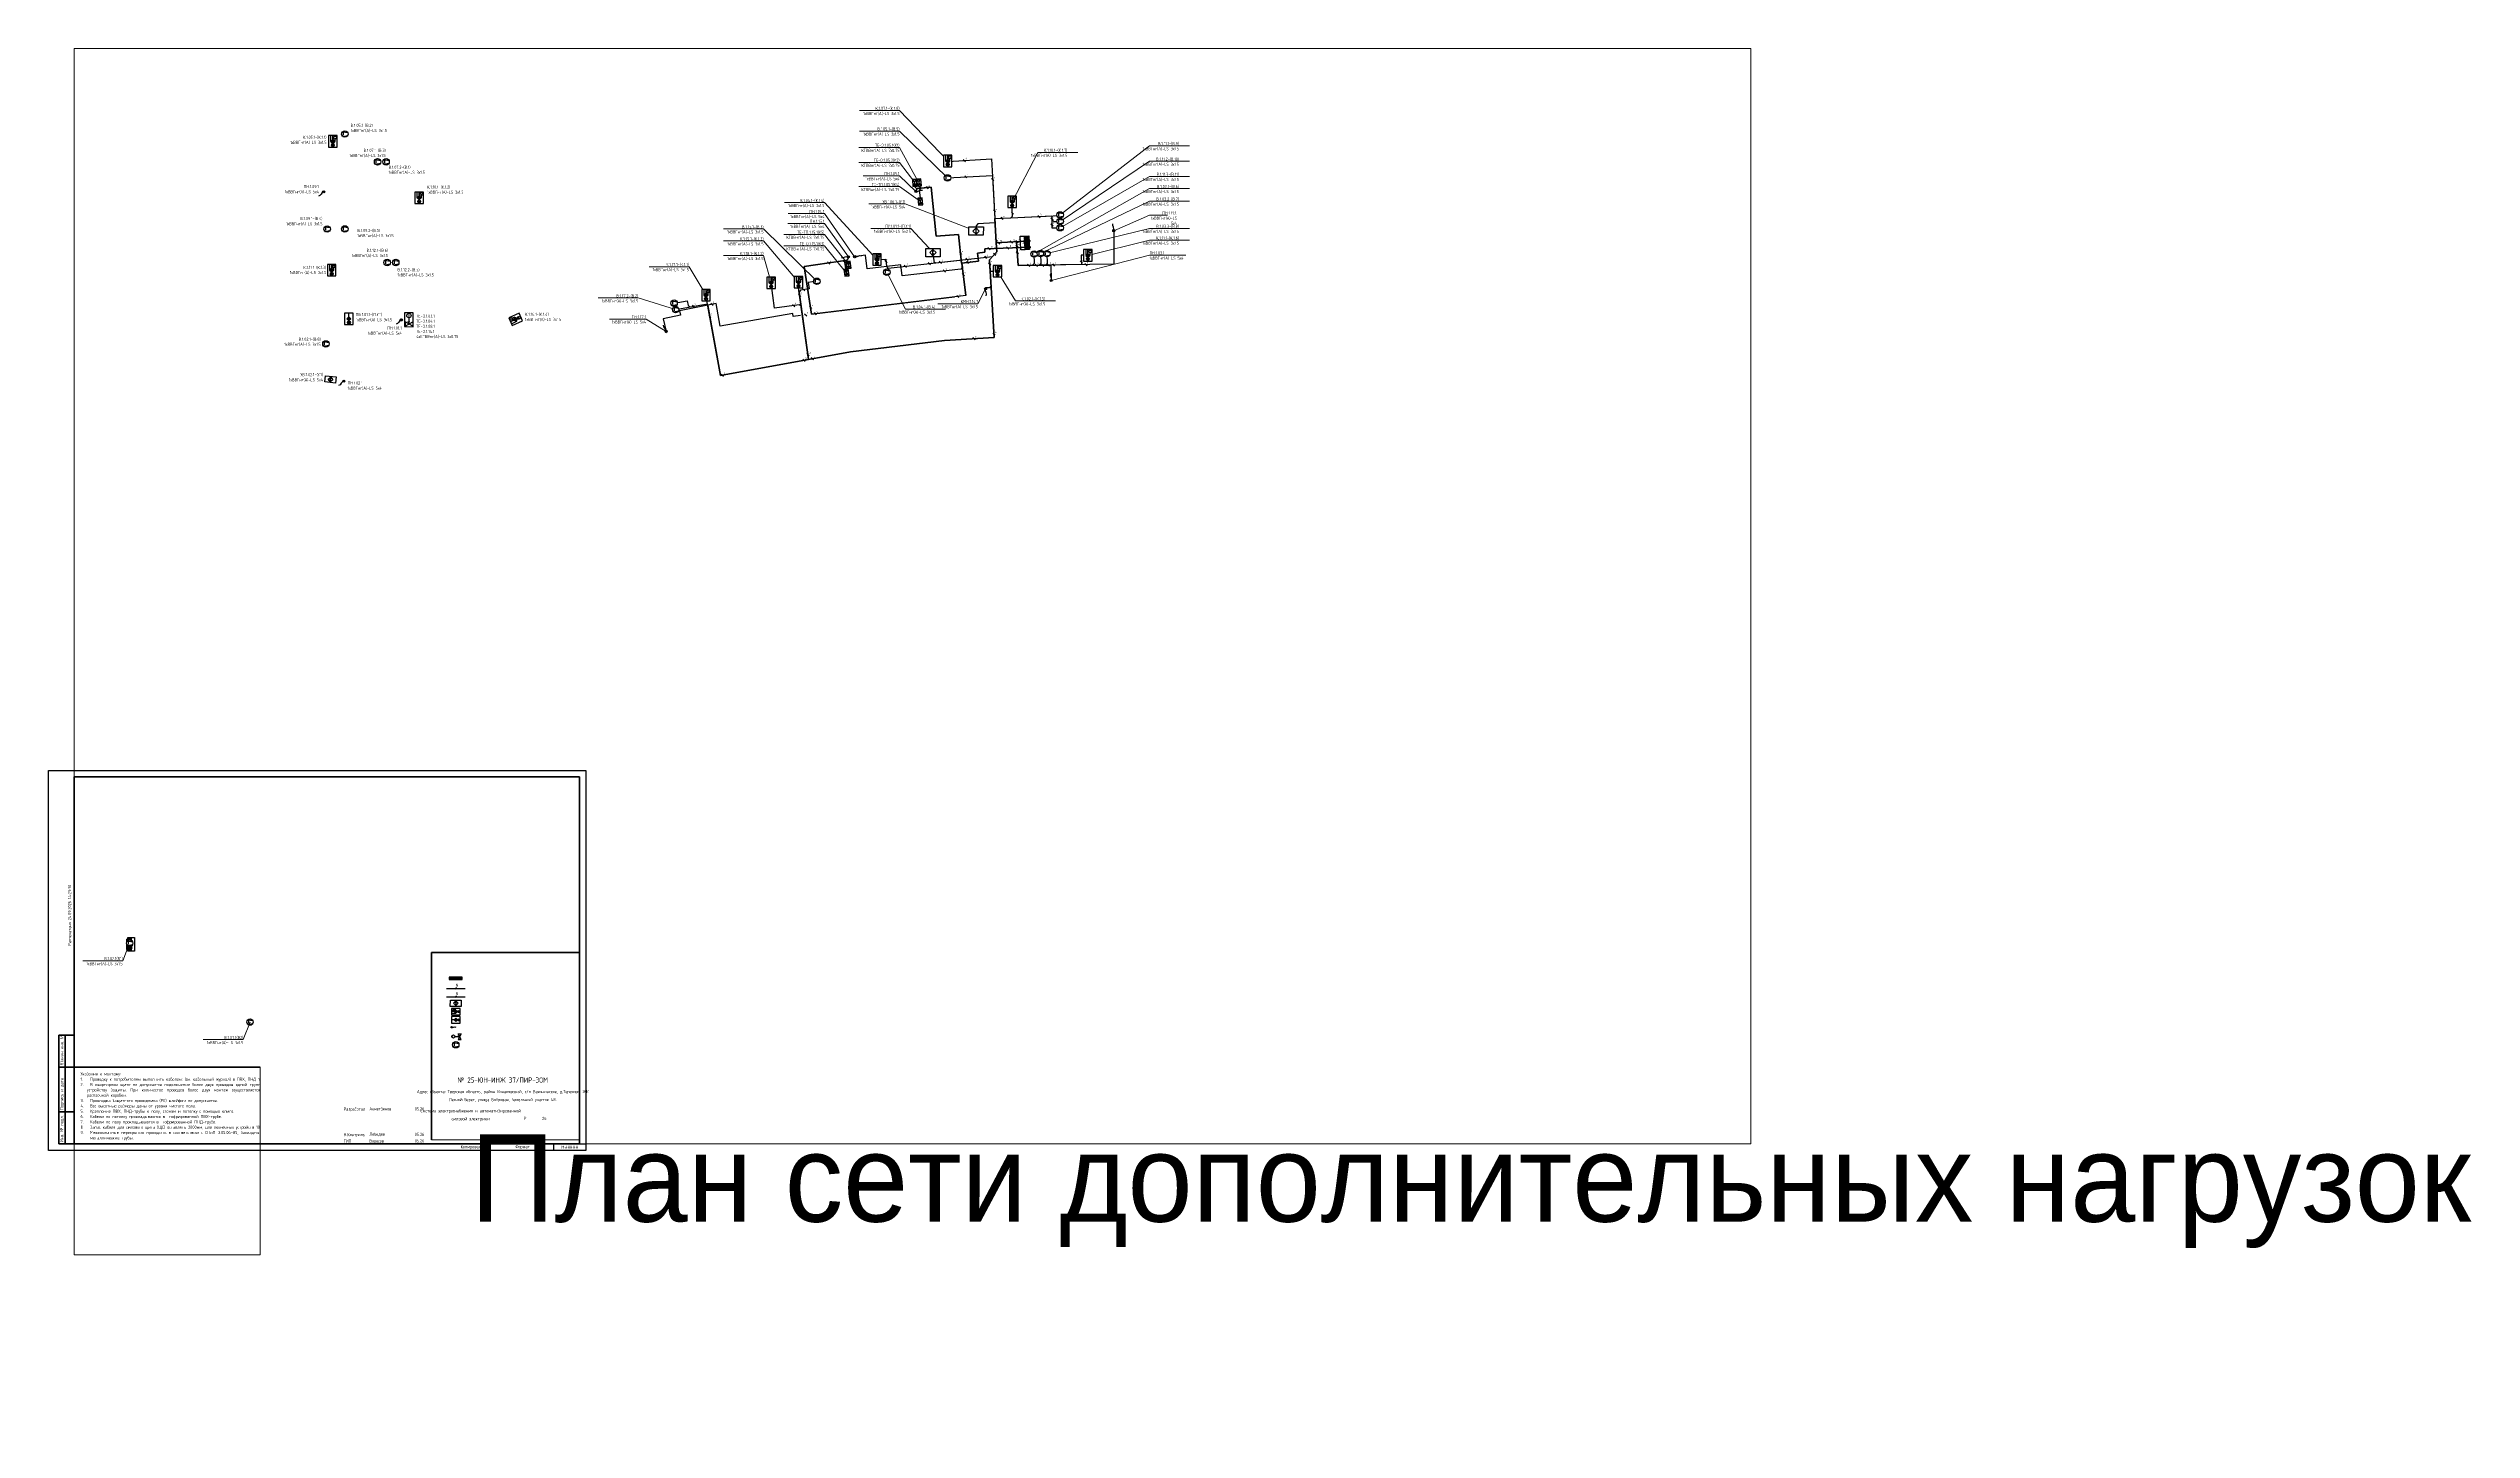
# Paper-space layout 'Доп' of a CAD drawing. Header units: millimetres. Extents: x 0 to 1894, y -218 to 862.
# The model-space entities are those that its viewports show. They can reach past a viewport. Long polylines and large blocks are cut down to what shows.
import ezdxf
from ezdxf import colors
from ezdxf.entities.mleader import LeaderData, LeaderLine
from ezdxf.enums import TextEntityAlignment as Align
from ezdxf.math import Vec2, Vec3

# ---------------------------------------------------------------- set-up
doc = ezdxf.new("R2018")
doc.units = ezdxf.units.MM
doc.set_wipeout_variables(frame=1)
doc.linetypes.add('JIS_02_0.7', pattern=[1.35, 0.75, -0.6])
doc.linetypes.add('ШТРИХОВАЯ', pattern=[0.75, 0.5, -0.25])
doc.layers.add('0_UNC Defpoints ЭОМ', color=6, linetype='Continuous', plot=False)
for name, color, linetype in [('0_UNC_0 Щит', 1, 'Continuous'), ('0_UNC_10 Доп. Оборудование', 1, 'Continuous'), ('0_UNC_10 Доп. Трассы', 1, 'Continuous'), ('0_UNC_10.2 Доп. Оборудование ОВиК', 1, 'Continuous'), ('0_Рамка', 7, 'Continuous'), ('ЩР-1', 1, 'Continuous')]:
    doc.layers.add(name, color=color, linetype=linetype)
doc.styles.add('GOST 2.304 A', font='GOST2304A.ttf')
doc.styles.get("Standard").update_dxf_attribs({"font": 'arial.ttf'})
doc.styles.add('UNC_GOST_Scheme', font='gosta_w.shx')
doc.styles.add('Unecom', font='GOST2304A.ttf', dxfattribs={"height": 2.5})
doc.styles.add('СГЕНЕРИР_СТИЛЬ_1', font='')
doc.styles.add('СПДС', font='isocpeur.ttf', dxfattribs={"width": 0.8, "height": 2.5})
doc.styles.get('СГЕНЕРИР_СТИЛЬ_1').set_extended_font_data('Arial Кириллический')
doc.linetypes.add('Lotok', pattern='A,5e-05,[6,MSH_7,S=1,R=0,X=0,Y=0],-4.989379', length=4.989429)
pattern_1 = [(0, (-2.5674, 3.856), (0, 6.985), [5.08, -1.905]), (90, (-2.5674, 3.856), (-6.985, 4e-16), [5.08, -1.905])]

# ---------------------------------------------------------------- blocks, each defined once
blk = doc.blocks.new('*U292')
at = {"lineweight": 60, "ltscale": 10}
for p, q in [((20, 292), (415, 292)), ((20, 5), (20, 292)), ((415, 292), (415, 5)), ((8, 90), (20, 90)), ((8, 5), (8, 90)), ((13, 90), (13, 5)), ((20, 90), (20, 5)), ((20, 90), (20, 5)), ((8, 65), (20, 65)), ((8, 30), (20, 30)), ((20, 5), (8, 5)), ((415, 5), (20, 5))]:
    blk.add_line(p, q, dxfattribs=at)
at = {"layer": '0_UNC Defpoints ЭОМ', "ltscale": 10}
blk.add_lwpolyline([(420, 0), (0, 0), (0, 297), (420, 297)], close=True, dxfattribs=at)
at = {"layer": '0_UNC Defpoints ЭОМ', "lineweight": 30}
blk.add_lwpolyline([(395, 5), (420, 5), (420, 0), (395, 0)], close=True, dxfattribs=at)
at = {"char_height": 2.5, "attachment_point": 4, "rotation": 90, "style": 'Unecom'}
for s, insert, width in [('{\\fGOST type A|b0|i1|c204|p34; }Взамен инв. №', (10.5, 65), 25), (' Подпись и дата', (10.5, 30), 35), (' Инв. № подл.', (10.5, 5), 24.419)]:
    blk.add_mtext(s, dxfattribs=dict(at, insert=insert, width=width))
at = {"style": 'Unecom'}
for s, insert, char_height, width, attachment_point, line_spacing_factor in [('№ 25-ЮН-ИНЖ 37/ПИР-ЭОМ', (355, 55), 4, 120, 5, 2), ('Адрес объекта: Тверская область, район Конаковский, с/п Вахонинское, д.Терехово, ЖК Лесной берег, улица Бобровая, земельный участок 48.', (355, 42.5), 2.5, 115, 5, 1.5), ('Разработал', (230.7, 32), 2.5, 20, 4, 2), ('Ахметзянов', (250.8, 32.5), 2.5, 19.921, 4, 2), ('05.26', (290, 32.5), 2.5, 10, 5, 2), ('Система электроснабжения и автоматизированной силовой электрики', (330, 27.5), 2.5, 70, 5, 1.5), ('Р', (372.5, 25), 2.5, 15, 5, 2), ('Н.Контроль', (230.7, 12), 2.5, 20, 4, 2), ('ГИП', (230.7, 7.3), 2.5, 20, 4, 2), ('Лебедев', (250.8, 12.5), 2.5, 19.921, 4, 2), ('Вересов', (250.8, 7), 2.5, 19.921, 4, 2), ('05.26', (290, 12.5), 2.5, 10, 5, 2), ('05.26', (290, 7.5), 2.5, 10, 5, 2)]:
    blk.add_mtext(s, dxfattribs=dict(at, insert=insert, char_height=char_height, width=width, attachment_point=attachment_point, line_spacing_factor=line_spacing_factor))
at = {"char_height": 2.5, "attachment_point": 4, "style": 'Unecom'}
for s, insert, width in [('Формат  ', (364.9, 2.6), 50), ('\\pi1; ', (250, -133.2), 20), ('\\pi1; ', (250, -133.2), 20), ('\\pxi0.4; ', (250, -133.2), 20), ('\\pi1; ', (512.5, -218.3), 20), ('\\pi1; ', (512.5, -218.3), 20), ('\\pxi0.4; ', (512.5, -218.3), 20)]:
    blk.add_mtext(s, dxfattribs=dict(at, insert=insert, width=width))
at = {"style": 'Unecom'}
blk.add_attdef('ЛИСТ_№', text='', height=2.5, dxfattribs=at).set_placement((387.5, 25), align=Align.MIDDLE_CENTER)
blk.add_attdef('КОЛ-ВО_ЛИСТОВ', text='', height=2.5, dxfattribs=at).set_placement((404.7, 23.7), align=Align.CENTER)
at = {"lineweight": 30, "flags": 104}
blk.add_attdef('ОПИСАНИЕ_ЛИСТА', text='', height=2.5, dxfattribs=at).set_placement((329.9, 12.5), align=Align.MIDDLE_CENTER)
at = {"style": 'Unecom', "flags": 8}
blk.add_attdef('ФОРМАТ_БУМАГИ', (379.4, 1.3), '', height=2.5, dxfattribs=at)
at = {"layer": '0_Рамка', "style": 'СПДС', "width": 0.8}
blk.add_text('Распечатано 24.09.2026 14:23:30', height=2.5, rotation=90, dxfattribs=at).set_placement((16.5, 160), align=Align.MIDDLE_LEFT)
at = {"layer": 'Defpoints', "insert": (330, 2.5), "char_height": 2.5, "width": 70, "attachment_point": 5, "style": 'Unecom'}
blk.add_mtext('Копировал', dxfattribs=at)
blk = doc.blocks.new('ЩС-65')
h = blk.add_hatch(color=1)
h.dxf.hatch_style = 1
h.paths.add_polyline_path([(1014, 0), (1014, 101), (0, 101), (0, 0)])
at = {"color": 1}
for points in [[(0, 101), (0, -101), (1014, -101), (1014, 101), (0, 101)], [(0, 0), (1014, 0)]]:
    blk.add_lwpolyline(points, dxfattribs=at)
blk = doc.blocks.new('*U110')
at = {"color": 0}
blk.add_wipeout([(-3.4, -2.5), (-3.4, 2.5), (3.3, 2.5), (3.3, -2.5)], dxfattribs=at)
for p, q in [((-3, 1.3), (-3.4, 1.3)), ((-1.8, 1.6), (-1.4, 1.3)), ((-1.8, 1.6), (-1.8, 1.1)), ((-1.8, 1.1), (-1.4, 1.3)), ((0, 0), (-0.2, 0.5)), ((0, 0), (-0.2, 0.5)), ((0, 1.2), (0, -1.2)), ((0, 0), (0.1, 0.5)), ((0, 0), (0.1, 0.5)), ((1.6, 0.6), (2.9, 0.4)), ((1.8, -0.3), (1.8, 0.3)), ((1.3, 0), (-3.4, 0)), ((0, 0), (-0.2, -0.5)), ((0, 0), (-0.2, -0.5)), ((0, 0), (0.1, -0.5)), ((0, 0), (0.1, -0.5)), ((1.6, -0.6), (2.9, -0.4)), ((3, 0), (3.3, 0))]:
    blk.add_line(p, q, dxfattribs=at)
for points in [[(-3.4, -2.5), (3.3, -2.5), (3.3, 2.5), (-3.4, 2.5)], [(0, -1.2), (1.1, 0), (0, 1.2), (-1.2, 0)]]:
    blk.add_lwpolyline(points, close=True, dxfattribs=at)
for points in [[(0, 1.2), (0, 1.3), (-1.4, 1.3)], [(-3.4, -1.3), (0, -1.3), (0, -1.2)]]:
    blk.add_lwpolyline(points, dxfattribs=at)
for centre in [(-2.2, 1.3), (2.1, 0)]:
    blk.add_circle(centre, 0.833, dxfattribs=at)
at = {"color": 18, "true_color": 0x000000, "style": 'Unecom'}
blk.add_attdef('K.', (-0.7, 5.1), '', height=2.5, dxfattribs=at)
blk = doc.blocks.new('*U111')
at = {"color": 0}
for p, q in [((-3.8, 0), (0, 0)), ((0, 0), (-1.5, 0.4)), ((1.2, -2.2), (-1.3, 2.2)), ((1.2, 2.2), (-1.3, -2.2)), ((-1.3, 2.2), (1.2, 2.2)), ((0, 0), (-1.5, -0.4)), ((-1.3, -2.2), (1.2, -2.2))]:
    blk.add_line(p, q, dxfattribs=at)
blk.add_circle((-5, 0), 1.25, dxfattribs=at)
at = {"color": 0, "style": 'UNC_GOST_Scheme'}
blk.add_text('М', height=1.25, rotation=89.8475, dxfattribs=at).set_placement((-5, 0), align=Align.MIDDLE_CENTER)
at = {"color": 18, "true_color": 0x000000, "style": 'Unecom'}
blk.add_attdef('TE.', (-1.6, 8.2), '', height=2.5, dxfattribs=at)
blk = doc.blocks.new('*U112')
at = {"color": 0}
blk.add_wipeout([(-3.3, -2.5), (-3.3, 2.5), (3.3, 2.5), (3.3, -2.5)], dxfattribs=at)
for p, q in [((1.3, 0), (-3.3, 0)), ((0, 0), (-0.1, 0.5)), ((0, 0), (-0.1, 0.5)), ((0, 0), (-0.1, -0.5)), ((0, 0), (-0.1, -0.5)), ((0, 1.2), (0, -1.2)), ((0, 0), (0.1, 0.5)), ((0, 0), (0.1, 0.5)), ((0, 0), (0.1, -0.5)), ((0, 0), (0.1, -0.5)), ((1.6, 0.6), (2.9, 0.4)), ((1.8, -0.3), (1.8, 0.3)), ((3, 0), (3.3, 0)), ((1.6, -0.6), (2.9, -0.4))]:
    blk.add_line(p, q, dxfattribs=at)
for points in [[(-3.3, -2.5), (3.3, -2.5), (3.3, 2.5), (-3.3, 2.5)], [(0, -1.2), (1.2, 0), (0, 1.2), (-1.2, 0)]]:
    blk.add_lwpolyline(points, close=True, dxfattribs=at)
blk.add_circle((2.2, 0), 0.833, dxfattribs=at)
blk = doc.blocks.new('*U117')
at = {"color": 0}
blk.add_wipeout([(0, 2.5), (0.6, 2.4), (1, 2.3), (1.4, 2.1), (1.8, 1.7), (2.1, 1.4), (2.2, 1.2), (2.3, 0.9), (2.4, 0.5), (2.5, 0.2), (2.5, -0.2), (2.5, -0.4), (2.4, -0.7), (2.3, -1), (2.2, -1.3), (2, -1.6), (1.7, -1.8), (1.5, -2), (1.2, -2.2), (0.8, -2.4), (0.6, -2.4), (0.3, -2.5), (0, -2.5), (-0.2, -2.5), (-0.5, -2.5), (-0.8, -2.4), (-1.2, -2.2), (-1.4, -2.1), (-1.6, -2), (-1.8, -1.8), (-1.9, -1.6), (-2.1, -1.4), (-2.2, -1.2), (-2.3, -1), (-2.4, -0.8), (-2.4, -0.6), (-2.5, -0.3), (-2.5, 0), (-2.5, 0.3), (-2.4, 0.7), (-2.3, 1), (-2.3, 1.1), (-2.1, 1.3), (-2, 1.5), (-1.9, 1.6), (-1.8, 1.7), (-1.6, 1.9), (-1.5, 2), (-1.3, 2.2), (-1, 2.3), (-0.9, 2.4), (-0.7, 2.4), (-0.5, 2.5), (-0.2, 2.5)], dxfattribs=at)
for p, q in [((-1.7, 1.8), (2.3, 1.1)), ((-1, -1), (-1, 1)), ((-1.7, -1.8), (2.2, -1.1))]:
    blk.add_line(p, q, dxfattribs=at)
blk.add_circle((0, 0), 2.5, dxfattribs=at)
at = {"color": 18, "true_color": 0x000000, "style": 'Unecom'}
blk.add_attdef('V.', (-0.8, 5.8), '', height=2.5, dxfattribs=at)
blk = doc.blocks.new('*U148')
at = {"color": 0, "linetype": 'ByBlock'}
blk.add_wipeout([(4.5, -1.8), (-3.8, -3.2), (-4.6, 1.7), (3.7, 3.1)], dxfattribs=at)
for points in [[(3.7, 3.1), (4.5, -1.8), (-3.8, -3.2), (-4.6, 1.7)], [(0.3, -1.9), (-1.9, -0.4), (-0.3, 1.9), (1.9, 0.3)]]:
    blk.add_lwpolyline(points, close=True, dxfattribs=at)
for points in [[(-0.3, 1.9), (0.3, -1.9)], [(-0.3, 0.4), (0, 0.9)], [(-0.3, 0.8), (0.1, 0.4)], [(-0.1, -0.5), (0.3, -0.9)], [(-0.1, -0.9), (0.2, -0.5)]]:
    blk.add_lwpolyline(points, dxfattribs=at)
at = {"color": 18, "true_color": 0x000000, "style": 'Unecom'}
blk.add_attdef('P.', (-1.4, 7.7), '', height=2.5, dxfattribs=at)
blk = doc.blocks.new('*U149')
at = {"color": 0}
blk.add_wipeout([(-2.5, 3.3), (2.5, 3.3), (2.5, -3.3), (-2.5, -3.3)], dxfattribs=at)
for p, q in [((1.2, 0), (-1.2, 0)), ((0, 0), (-0.5, 0.1)), ((0, 0), (-0.5, 0.1)), ((0, -1.3), (0, 3.3)), ((0, 0), (0.5, 0.1)), ((0, 0), (0.5, 0.1)), ((1.1, 1.8), (1.3, 1.3)), ((1.6, 1.8), (1.1, 1.8)), ((1.3, 3), (1.3, 3.3)), ((1.6, 1.8), (1.3, 1.3)), ((-0.6, -1.6), (-0.4, -2.9)), ((0, 0), (-0.5, -0.1)), ((0, 0), (-0.5, -0.1)), ((-0.3, -1.8), (0.3, -1.8)), ((0, 0), (0.5, -0.1)), ((0, 0), (0.5, -0.1)), ((0, -3), (0, -3.3)), ((0.6, -1.6), (0.4, -2.9))]:
    blk.add_line(p, q, dxfattribs=at)
for points in [[(-2.5, 3.3), (-2.5, -3.3), (2.5, -3.3), (2.5, 3.3)], [(-1.2, 0), (0, -1.2), (1.2, 0), (0, 1.2)]]:
    blk.add_lwpolyline(points, close=True, dxfattribs=at)
for points in [[(-1.3, 3.3), (-1.3, 0), (-1.2, 0)], [(1.2, 0), (1.3, 0), (1.3, 1.3)]]:
    blk.add_lwpolyline(points, dxfattribs=at)
for centre in [(1.3, 2.2), (0, -2.2)]:
    blk.add_circle(centre, 0.833, dxfattribs=at)
at = {"color": 18, "true_color": 0x000000, "style": 'Unecom'}
blk.add_attdef('K.', (-0.7, 5.1), '', height=2.5, dxfattribs=at)
blk = doc.blocks.new('*U155')
at = {"color": 0}
blk.add_wipeout([(0, 2.5), (0.6, 2.4), (1, 2.3), (1.4, 2.1), (1.8, 1.7), (2.1, 1.4), (2.2, 1.2), (2.3, 0.9), (2.4, 0.5), (2.5, 0.2), (2.5, -0.2), (2.5, -0.4), (2.4, -0.7), (2.3, -1), (2.2, -1.3), (2, -1.6), (1.7, -1.8), (1.5, -2), (1.2, -2.2), (0.8, -2.4), (0.6, -2.4), (0.3, -2.5), (0, -2.5), (-0.2, -2.5), (-0.5, -2.5), (-0.8, -2.4), (-1.2, -2.2), (-1.4, -2.1), (-1.6, -2), (-1.8, -1.8), (-1.9, -1.6), (-2.1, -1.4), (-2.2, -1.2), (-2.3, -1), (-2.4, -0.8), (-2.4, -0.6), (-2.5, -0.3), (-2.5, 0), (-2.5, 0.3), (-2.4, 0.7), (-2.3, 1), (-2.3, 1.1), (-2.1, 1.3), (-2, 1.5), (-1.9, 1.6), (-1.8, 1.7), (-1.6, 1.9), (-1.5, 2), (-1.3, 2.2), (-1, 2.3), (-0.9, 2.4), (-0.7, 2.4), (-0.5, 2.5), (-0.2, 2.5)], dxfattribs=at)
for p, q in [((-1.7, 1.8), (2.3, 1.1)), ((-1, -1), (-1, 1)), ((-1.7, -1.8), (2.2, -1.1))]:
    blk.add_line(p, q, dxfattribs=at)
blk.add_circle((0, 0), 2.5, dxfattribs=at)
at = {"color": 18, "true_color": 0x000000, "style": 'Unecom'}
blk.add_attdef('V.', (-0.8, 5.8), '', height=2.5, dxfattribs=at)
blk = doc.blocks.new('*U158')
at = {"color": 0}
blk.add_wipeout([(0, 2.5), (0.6, 2.4), (1, 2.3), (1.4, 2.1), (1.8, 1.7), (2.1, 1.4), (2.2, 1.2), (2.3, 0.9), (2.4, 0.5), (2.5, 0.2), (2.5, -0.2), (2.5, -0.4), (2.4, -0.7), (2.3, -1), (2.2, -1.3), (2, -1.6), (1.7, -1.8), (1.5, -2), (1.2, -2.2), (0.8, -2.4), (0.6, -2.4), (0.3, -2.5), (0, -2.5), (-0.2, -2.5), (-0.5, -2.5), (-0.8, -2.4), (-1.2, -2.2), (-1.4, -2.1), (-1.6, -2), (-1.8, -1.8), (-1.9, -1.6), (-2.1, -1.4), (-2.2, -1.2), (-2.3, -1), (-2.4, -0.8), (-2.4, -0.6), (-2.5, -0.3), (-2.5, 0), (-2.5, 0.3), (-2.4, 0.7), (-2.3, 1), (-2.3, 1.1), (-2.1, 1.3), (-2, 1.5), (-1.9, 1.6), (-1.8, 1.7), (-1.6, 1.9), (-1.5, 2), (-1.3, 2.2), (-1, 2.3), (-0.9, 2.4), (-0.7, 2.4), (-0.5, 2.5), (-0.2, 2.5)], dxfattribs=at)
for p, q in [((-1.7, 1.8), (2.3, 1.1)), ((-1, -1), (-1, 1)), ((-1.7, -1.8), (2.2, -1.1))]:
    blk.add_line(p, q, dxfattribs=at)
blk.add_circle((0, 0), 2.5, dxfattribs=at)
at = {"color": 18, "true_color": 0x000000, "style": 'Unecom'}
blk.add_attdef('V.', (-0.8, 5.8), '', height=2.5, dxfattribs=at)
blk = doc.blocks.new('*U159')
at = {"color": 0}
blk.add_wipeout([(0, 2.5), (0.6, 2.4), (1, 2.3), (1.4, 2.1), (1.8, 1.7), (2.1, 1.4), (2.2, 1.2), (2.3, 0.9), (2.4, 0.5), (2.5, 0.2), (2.5, -0.2), (2.5, -0.4), (2.4, -0.7), (2.3, -1), (2.2, -1.3), (2, -1.6), (1.7, -1.8), (1.5, -2), (1.2, -2.2), (0.8, -2.4), (0.6, -2.4), (0.3, -2.5), (0, -2.5), (-0.2, -2.5), (-0.5, -2.5), (-0.8, -2.4), (-1.2, -2.2), (-1.4, -2.1), (-1.6, -2), (-1.8, -1.8), (-1.9, -1.6), (-2.1, -1.4), (-2.2, -1.2), (-2.3, -1), (-2.4, -0.8), (-2.4, -0.6), (-2.5, -0.3), (-2.5, 0), (-2.5, 0.3), (-2.4, 0.7), (-2.3, 1), (-2.3, 1.1), (-2.1, 1.3), (-2, 1.5), (-1.9, 1.6), (-1.8, 1.7), (-1.6, 1.9), (-1.5, 2), (-1.3, 2.2), (-1, 2.3), (-0.9, 2.4), (-0.7, 2.4), (-0.5, 2.5), (-0.2, 2.5)], dxfattribs=at)
for p, q in [((-1.7, 1.8), (2.3, 1.1)), ((-1, -1), (-1, 1)), ((-1.7, -1.8), (2.2, -1.1))]:
    blk.add_line(p, q, dxfattribs=at)
blk.add_circle((0, 0), 2.5, dxfattribs=at)
at = {"color": 18, "true_color": 0x000000, "style": 'Unecom'}
blk.add_attdef('V.', (-0.8, 5.8), '', height=2.5, dxfattribs=at)
blk = doc.blocks.new('*U156')
at = {"color": 0}
blk.add_wipeout([(0, 2.5), (0.6, 2.4), (1, 2.3), (1.4, 2.1), (1.8, 1.7), (2.1, 1.4), (2.2, 1.2), (2.3, 0.9), (2.4, 0.5), (2.5, 0.2), (2.5, -0.2), (2.5, -0.4), (2.4, -0.7), (2.3, -1), (2.2, -1.3), (2, -1.6), (1.7, -1.8), (1.5, -2), (1.2, -2.2), (0.8, -2.4), (0.6, -2.4), (0.3, -2.5), (0, -2.5), (-0.2, -2.5), (-0.5, -2.5), (-0.8, -2.4), (-1.2, -2.2), (-1.4, -2.1), (-1.6, -2), (-1.8, -1.8), (-1.9, -1.6), (-2.1, -1.4), (-2.2, -1.2), (-2.3, -1), (-2.4, -0.8), (-2.4, -0.6), (-2.5, -0.3), (-2.5, 0), (-2.5, 0.3), (-2.4, 0.7), (-2.3, 1), (-2.3, 1.1), (-2.1, 1.3), (-2, 1.5), (-1.9, 1.6), (-1.8, 1.7), (-1.6, 1.9), (-1.5, 2), (-1.3, 2.2), (-1, 2.3), (-0.9, 2.4), (-0.7, 2.4), (-0.5, 2.5), (-0.2, 2.5)], dxfattribs=at)
for p, q in [((-1.7, 1.8), (2.3, 1.1)), ((-1, -1), (-1, 1)), ((-1.7, -1.8), (2.2, -1.1))]:
    blk.add_line(p, q, dxfattribs=at)
blk.add_circle((0, 0), 2.5, dxfattribs=at)
at = {"color": 18, "true_color": 0x000000, "style": 'Unecom'}
blk.add_attdef('V.', (-0.8, 5.8), '', height=2.5, dxfattribs=at)
blk = doc.blocks.new('*U157')
at = {"color": 0}
blk.add_wipeout([(0, 2.5), (0.6, 2.4), (1, 2.3), (1.4, 2.1), (1.8, 1.7), (2.1, 1.4), (2.2, 1.2), (2.3, 0.9), (2.4, 0.5), (2.5, 0.2), (2.5, -0.2), (2.5, -0.4), (2.4, -0.7), (2.3, -1), (2.2, -1.3), (2, -1.6), (1.7, -1.8), (1.5, -2), (1.2, -2.2), (0.8, -2.4), (0.6, -2.4), (0.3, -2.5), (0, -2.5), (-0.2, -2.5), (-0.5, -2.5), (-0.8, -2.4), (-1.2, -2.2), (-1.4, -2.1), (-1.6, -2), (-1.8, -1.8), (-1.9, -1.6), (-2.1, -1.4), (-2.2, -1.2), (-2.3, -1), (-2.4, -0.8), (-2.4, -0.6), (-2.5, -0.3), (-2.5, 0), (-2.5, 0.3), (-2.4, 0.7), (-2.3, 1), (-2.3, 1.1), (-2.1, 1.3), (-2, 1.5), (-1.9, 1.6), (-1.8, 1.7), (-1.6, 1.9), (-1.5, 2), (-1.3, 2.2), (-1, 2.3), (-0.9, 2.4), (-0.7, 2.4), (-0.5, 2.5), (-0.2, 2.5)], dxfattribs=at)
for p, q in [((-1.7, 1.8), (2.3, 1.1)), ((-1, -1), (-1, 1)), ((-1.7, -1.8), (2.2, -1.1))]:
    blk.add_line(p, q, dxfattribs=at)
blk.add_circle((0, 0), 2.5, dxfattribs=at)
at = {"color": 18, "true_color": 0x000000, "style": 'Unecom'}
blk.add_attdef('V.', (-0.8, 5.8), '', height=2.5, dxfattribs=at)
blk = doc.blocks.new('*U153')
at = {"color": 0}
blk.add_wipeout([(0, 2.5), (0.6, 2.4), (1, 2.3), (1.4, 2.1), (1.8, 1.7), (2.1, 1.4), (2.2, 1.2), (2.3, 0.9), (2.4, 0.5), (2.5, 0.2), (2.5, -0.2), (2.5, -0.4), (2.4, -0.7), (2.3, -1), (2.2, -1.3), (2, -1.6), (1.7, -1.8), (1.5, -2), (1.2, -2.2), (0.8, -2.4), (0.6, -2.4), (0.3, -2.5), (0, -2.5), (-0.2, -2.5), (-0.5, -2.5), (-0.8, -2.4), (-1.2, -2.2), (-1.4, -2.1), (-1.6, -2), (-1.8, -1.8), (-1.9, -1.6), (-2.1, -1.4), (-2.2, -1.2), (-2.3, -1), (-2.4, -0.8), (-2.4, -0.6), (-2.5, -0.3), (-2.5, 0), (-2.5, 0.3), (-2.4, 0.7), (-2.3, 1), (-2.3, 1.1), (-2.1, 1.3), (-2, 1.5), (-1.9, 1.6), (-1.8, 1.7), (-1.6, 1.9), (-1.5, 2), (-1.3, 2.2), (-1, 2.3), (-0.9, 2.4), (-0.7, 2.4), (-0.5, 2.5), (-0.2, 2.5)], dxfattribs=at)
for p, q in [((-1.7, 1.8), (2.3, 1.1)), ((-1, -1), (-1, 1)), ((-1.7, -1.8), (2.2, -1.1))]:
    blk.add_line(p, q, dxfattribs=at)
blk.add_circle((0, 0), 2.5, dxfattribs=at)
at = {"color": 18, "true_color": 0x000000, "style": 'Unecom'}
blk.add_attdef('V.', (-0.8, 5.8), '', height=2.5, dxfattribs=at)
blk = doc.blocks.new('*U154')
at = {"color": 0}
blk.add_wipeout([(0, 2.5), (0.6, 2.4), (1, 2.3), (1.4, 2.1), (1.8, 1.7), (2.1, 1.4), (2.2, 1.2), (2.3, 0.9), (2.4, 0.5), (2.5, 0.2), (2.5, -0.2), (2.5, -0.4), (2.4, -0.7), (2.3, -1), (2.2, -1.3), (2, -1.6), (1.7, -1.8), (1.5, -2), (1.2, -2.2), (0.8, -2.4), (0.6, -2.4), (0.3, -2.5), (0, -2.5), (-0.2, -2.5), (-0.5, -2.5), (-0.8, -2.4), (-1.2, -2.2), (-1.4, -2.1), (-1.6, -2), (-1.8, -1.8), (-1.9, -1.6), (-2.1, -1.4), (-2.2, -1.2), (-2.3, -1), (-2.4, -0.8), (-2.4, -0.6), (-2.5, -0.3), (-2.5, 0), (-2.5, 0.3), (-2.4, 0.7), (-2.3, 1), (-2.3, 1.1), (-2.1, 1.3), (-2, 1.5), (-1.9, 1.6), (-1.8, 1.7), (-1.6, 1.9), (-1.5, 2), (-1.3, 2.2), (-1, 2.3), (-0.9, 2.4), (-0.7, 2.4), (-0.5, 2.5), (-0.2, 2.5)], dxfattribs=at)
for p, q in [((-1.7, 1.8), (2.3, 1.1)), ((-1, -1), (-1, 1)), ((-1.7, -1.8), (2.2, -1.1))]:
    blk.add_line(p, q, dxfattribs=at)
blk.add_circle((0, 0), 2.5, dxfattribs=at)
at = {"color": 18, "true_color": 0x000000, "style": 'Unecom'}
blk.add_attdef('V.', (-0.8, 5.8), '', height=2.5, dxfattribs=at)
blk = doc.blocks.new('*U161')
at = {"color": 0}
blk.add_wipeout([(0, 2.5), (0.6, 2.4), (1, 2.3), (1.4, 2.1), (1.8, 1.7), (2.1, 1.4), (2.2, 1.2), (2.3, 0.9), (2.4, 0.5), (2.5, 0.2), (2.5, -0.2), (2.5, -0.4), (2.4, -0.7), (2.3, -1), (2.2, -1.3), (2, -1.6), (1.7, -1.8), (1.5, -2), (1.2, -2.2), (0.8, -2.4), (0.6, -2.4), (0.3, -2.5), (0, -2.5), (-0.2, -2.5), (-0.5, -2.5), (-0.8, -2.4), (-1.2, -2.2), (-1.4, -2.1), (-1.6, -2), (-1.8, -1.8), (-1.9, -1.6), (-2.1, -1.4), (-2.2, -1.2), (-2.3, -1), (-2.4, -0.8), (-2.4, -0.6), (-2.5, -0.3), (-2.5, 0), (-2.5, 0.3), (-2.4, 0.7), (-2.3, 1), (-2.3, 1.1), (-2.1, 1.3), (-2, 1.5), (-1.9, 1.6), (-1.8, 1.7), (-1.6, 1.9), (-1.5, 2), (-1.3, 2.2), (-1, 2.3), (-0.9, 2.4), (-0.7, 2.4), (-0.5, 2.5), (-0.2, 2.5)], dxfattribs=at)
for p, q in [((-1.7, 1.8), (2.3, 1.1)), ((-1, -1), (-1, 1)), ((-1.7, -1.8), (2.2, -1.1))]:
    blk.add_line(p, q, dxfattribs=at)
blk.add_circle((0, 0), 2.5, dxfattribs=at)
at = {"color": 18, "true_color": 0x000000, "style": 'Unecom'}
blk.add_attdef('V.', (-0.8, 5.8), '', height=2.5, dxfattribs=at)
blk = doc.blocks.new('*U160')
at = {"color": 0}
blk.add_wipeout([(-6.6, -2.5), (-6.6, 2.5), (1.6, 2.5), (1.5, -2.5)], dxfattribs=at)
for p, q in [((-3.8, 0), (0, 0)), ((0, 0), (-1.5, 0.4)), ((1.2, -2.2), (-1.3, 2.2)), ((1.2, 2.2), (-1.3, -2.2)), ((-1.3, 2.2), (1.2, 2.2)), ((0, 0), (-1.5, -0.4)), ((-1.3, -2.2), (1.2, -2.2))]:
    blk.add_line(p, q, dxfattribs=at)
at = {"color": 0, "ltscale": 0.4}
blk.add_lwpolyline([(1.5, -2.5), (1.6, 2.5), (-6.6, 2.5), (-6.6, -2.5)], close=True, dxfattribs=at)
at = {"color": 0}
blk.add_circle((-5, 0), 1.25, dxfattribs=at)
at = {"color": 0, "style": 'UNC_GOST_Scheme'}
blk.add_text('М', height=1.25, rotation=89.8475, dxfattribs=at).set_placement((-5, 0), align=Align.MIDDLE_CENTER)
at = {"color": 18, "true_color": 0x000000, "style": 'Unecom'}
blk.add_attdef('TE.K.', (-2.6, 8.9), '', height=2.5, dxfattribs=at)
blk = doc.blocks.new('*U167')
at = {"color": 0, "linetype": 'ByBlock'}
blk.add_wipeout([(4.2, -2.5), (-4.3, -2.5), (-4.2, 2.5), (4.2, 2.5)], dxfattribs=at)
for points in [[(4.2, 2.5), (4.2, -2.5), (-4.3, -2.5), (-4.2, 2.5)], [(0, -1.9), (-1.9, 0), (0, 1.9), (1.9, 0)]]:
    blk.add_lwpolyline(points, close=True, dxfattribs=at)
for points in [[(-0.2, 0.4), (0.1, 0.9)], [(-0.2, 0.9), (0.1, 0.4)], [(0, 1.9), (0, -1.9)], [(-0.2, -0.5), (0.1, -0.9)], [(-0.2, -0.9), (0.1, -0.5)]]:
    blk.add_lwpolyline(points, dxfattribs=at)
at = {"color": 18, "true_color": 0x000000, "style": 'Unecom'}
blk.add_attdef('P.', (-1.4, 7.7), '', height=2.5, dxfattribs=at)
blk = doc.blocks.new('*U105')
h = blk.add_hatch()
h.set_pattern_fill('ANGLE', color=0)
h.set_pattern_definition(pattern_1)
h.paths.add_polyline_path([(1.2, -1.3, 1), (-1.3, -1.3, 1)])
at = {"linetype": 'ByBlock'}
h = blk.add_hatch(color=0, dxfattribs=at)
h.dxf.hatch_style = 1
h.paths.add_polyline_path([(0, 0, 1), (0, -2.5, 1)])
at = {"color": 0, "linetype": 'ByBlock'}
blk.add_circle((0, -1.3), 1.25, dxfattribs=at)
at = {"color": 0, "linetype": 'ByBlock', "start_tangent": (7.660218, -6.306333), "end_tangent": (10.001371, -7.711266)}
blk.add_spline([(0, -1.3), (8, -1.2)], degree=3, dxfattribs=at)
blk = doc.blocks.new('*U125')
h = blk.add_hatch()
h.set_pattern_fill('ANGLE', color=0)
h.set_pattern_definition(pattern_1)
h.paths.add_polyline_path([(1.2, -1.3, 1), (-1.3, -1.3, 1)])
at = {"linetype": 'ByBlock'}
h = blk.add_hatch(color=0, dxfattribs=at)
h.dxf.hatch_style = 1
h.paths.add_polyline_path([(0.8, -2.2, 1), (-0.8, -0.3, 1)])
at = {"color": 0, "linetype": 'ByBlock'}
blk.add_circle((0, -1.3), 1.25, dxfattribs=at)
at = {"color": 0, "linetype": 'ByBlock', "start_tangent": (-9.920862, -0.158938), "end_tangent": (-12.614453, -0.605482)}
blk.add_spline([(0, -1.3), (-6.1, -6.4)], degree=3, dxfattribs=at)
blk = doc.blocks.new('_None')
blk = doc.blocks.new('*U265')
h = blk.add_hatch(color=256)
h.dxf.hatch_style = 1
h.paths.add_polyline_path([(0, 350), (800, 350), (800, 100), (0, 100)])
for points in [[(0, 350), (800, 350), (800, 100), (0, 100)], [(0, 100), (800, 100), (800, -150), (0, -150)]]:
    blk.add_lwpolyline(points, close=True)
at = {"color": 7, "style": 'GOST 2.304 A'}
blk.add_attdef('ИМЯ', text='', height=180, dxfattribs=at).set_placement((400, 100), align=Align.MIDDLE_CENTER)
blk = doc.blocks.new('*U176')
h = blk.add_hatch()
h.set_pattern_fill('ANGLE', color=0)
h.set_pattern_definition(pattern_1)
h.paths.add_polyline_path([(1.2, -1.3, 1), (-1.3, -1.3, 1)])
at = {"linetype": 'ByBlock'}
h = blk.add_hatch(color=0, dxfattribs=at)
h.dxf.hatch_style = 1
h.paths.add_polyline_path([(-0.9, -2.1, 1), (0.9, -0.4, 1)])
at = {"color": 0, "linetype": 'ByBlock'}
blk.add_circle((0, -1.3), 1.25, dxfattribs=at)
at = {"color": 0, "linetype": 'ByBlock', "start_tangent": (-1.042115, 9.867257), "end_tangent": (-1.726845, 12.510358)}
blk.add_spline([(0, -1.3), (-5.7, 4.3)], degree=3, dxfattribs=at)
blk = doc.blocks.new('ELTOOL_CABLE_TICK_ANNO_100_1p8_0p8_0p6')
at = {"linetype": 'ByBlock'}
blk.add_line((-64, 64), (64, -64), dxfattribs=at)
at = {"style": 'Unecom'}
blk.add_attdef('COUNT', (80, 60), '', height=100, dxfattribs=at)
blk = doc.blocks.new('*U291')
h = blk.add_hatch()
h.set_pattern_fill('ANGLE', color=0)
h.set_pattern_definition(pattern_1)
h.paths.add_polyline_path([(1.2, -1.3, 1), (-1.3, -1.3, 1)])
at = {"linetype": 'ByBlock'}
h = blk.add_hatch(color=0, dxfattribs=at)
h.dxf.hatch_style = 1
h.paths.add_polyline_path([(1.2, -1.3, 1), (-1.3, -1.3, 1)])
at = {"color": 0, "linetype": 'ByBlock'}
blk.add_circle((0, -1.3), 1.25, dxfattribs=at)
at = {"color": 0, "linetype": 'ByBlock', "start_tangent": (0.931217, 9.87834), "end_tangent": (0.783096, 12.604674)}
blk.add_spline([(0, -1.3), (-4.5, 5.4)], degree=3, dxfattribs=at)
blk = doc.blocks.new('*U415')
h = blk.add_hatch(color=256)
h.dxf.hatch_style = 1
h.paths.add_polyline_path([(0, 300), (800, 300), (800, 100), (0, 100)])
for points in [[(0, 300), (800, 300), (800, 100), (0, 100)], [(0, 100), (800, 100), (800, -100), (0, -100)]]:
    blk.add_lwpolyline(points, close=True)
at = {"color": 7, "style": 'GOST 2.304 A'}
blk.add_attdef('ИМЯ', text='', height=180, dxfattribs=at).set_placement((400, 100), align=Align.MIDDLE_CENTER)
blk = doc.blocks.new('*U417')
at = {"color": 0, "linetype": 'Continuous', "lineweight": 25}
blk.add_lwpolyline([(286, 49), (298, 49, -0.4142136), (300, 48), (300, 2, -0.4142136), (298, 1), (-299, 1, -0.4142136), (-300, 2), (-300, 48, -0.4142136), (-299, 49), (-286, 49), (-286, 50), (-299, 50, 0.4142136), (-301, 48), (-301, 2, 0.4142136), (-299, 0), (298, 0, 0.4142136), (301, 2), (301, 48, 0.4142136), (298, 50), (286, 50)], format="xyb", close=True, dxfattribs=at)
at = {"color": 0, "flags": 9}
for tag, p in [('АРТИКУЛ', (-60, -12)), ('НАИМЕНОВАНИЕ', (-59, -7)), ('ПРИМЕЧАНИЕ', (-59, -17))]:
    blk.add_attdef(tag, text='', height=2.5, dxfattribs=at).set_placement(p, align=Align.TOP_LEFT)
at = {"color": 0, "lineweight": 30, "flags": 104}
for tag, p in [('ВЫСОТА', (-60, -21)), ('ДЛИНА', (-60, -36)), ('ШИРИНА', (-59, -25)), ('ТОЛЩИНА', (-59, -31))]:
    blk.add_attdef(tag, text='', height=2.5, dxfattribs=at).set_placement(p, align=Align.TOP_LEFT)

msp = doc.modelspace()

# ---------------------------------------------------------------- linework, layer by layer
at = {"ltscale": 10}
for points in [[(-212203, -76246), (-215071, -76246), (-215071, -61592), (-212203, -61592)], [(-212203, -61592), (-200647, -61592), (-200647, -76246), (-212203, -76246)], [(-200647, -61592), (-186103, -61592), (-186103, -76246), (-200647, -76246)], [(-212203, -90900), (-215071, -90900), (-215071, -76246), (-212203, -76246)], [(-212203, -76246), (-200647, -76246), (-200647, -90900), (-212203, -90900)], [(-200647, -76246), (-186103, -76246), (-186103, -90900), (-200647, -90900)], [(-212203, -105554), (-215071, -105554), (-215071, -90900), (-212203, -90900)], [(-212203, -90900), (-200647, -90900), (-200647, -105554), (-212203, -105554)], [(-200647, -90900), (-186103, -90900), (-186103, -105554), (-200647, -105554)]]:
    msp.add_lwpolyline(points, close=True, dxfattribs=at)
at = {"layer": '0_UNC_10 Доп. Оборудование'}
for points in [[(-211037, -79047), (-209574, -79047)], [(-210376, -79117), (-210235, -78976)], [(-210376, -79767), (-210235, -79626)]]:
    msp.add_lwpolyline(points, dxfattribs=at)
at = {"layer": '0_UNC_10 Доп. Оборудование', "linetype": 'ШТРИХОВАЯ', "ltscale": 2}
msp.add_lwpolyline([(-211037, -79697), (-209574, -79697)], dxfattribs=at)
at = {"layer": '0_UNC_10 Доп. Трассы', "extrusion": (0, 0, -1)}
for points in [[(-51205, 57618), (-53769, 57768), (-54053, 52839), (-56055, 52960)], [(-51195, 56657), (-53825, 56807), (-54053, 52839), (-56055, 52960)], [(-56055, 52960), (-54053, 52839), (-53983, 54024), (-52974, 53957), (-52873, 53851), (-52867, 53539)], [(-56055, 52960), (-54053, 52839), (-53970, 54270), (-54915, 54315), (-55010, 54420), (-54969, 55268)], [(-56055, 52960), (-54053, 52839), (-54083, 52320), (-53649, 51843), (-53922, 47299), (-51024, 47126), (-45500, 46462), (-43053, 46013), (-42425, 50483)], [(-43536, 50604), (-43028, 50532), (-43082, 50149), (-42583, 50074), (-42498, 49960), (-43053, 46013), (-45500, 46462), (-51024, 47126), (-53922, 47299), (-53649, 51843), (-54083, 52320), (-54053, 52839), (-56055, 52960)], [(-54125, 51177), (-53689, 51174), (-53649, 51842), (-54083, 52320), (-54053, 52839), (-56055, 52960)], [(-59421, 52125), (-59034, 52123), (-59042, 51569), (-55338, 51520), (-55246, 52911), (-56055, 52960)], [(-56256, 52195), (-56268, 51632), (-56169, 51531), (-55338, 51520), (-55246, 52911), (-56055, 52960)], [(-56646, 52219), (-56657, 51637), (-56558, 51536), (-55338, 51520), (-55246, 52911), (-56055, 52960)], [(-57016, 52224), (-57027, 51642), (-56928, 51541), (-55338, 51520), (-55246, 52911), (-56055, 52960)]]:
    msp.add_lwpolyline(points, dxfattribs=at)
at = {"layer": '0_UNC_10 Доп. Трассы'}
for points in [[(56055, 52960), (54057, 52839), (53971, 54270), (54915, 54315), (57797, 54452)], [(56055, 52960), (54057, 52839), (53971, 54270), (54915, 54315), (57317, 54429), (57317, 53732), (57797, 53732)], [(56055, 52960), (54057, 52839), (53971, 54270), (54915, 54315), (57317, 54429), (57317, 54209), (57417, 54109), (57797, 54109)], [(35259, 48934), (37026, 49253), (37142, 49173), (37893, 45071), (45500, 46462), (51024, 47125), (53922, 47299), (53649, 51842), (54083, 52320), (54053, 52839), (56060, 52961)], [(56060, 52961), (54053, 52839), (54083, 52320), (53649, 51842), (53922, 47299), (51024, 47125), (45500, 46462), (37893, 45071), (37031, 49781)], [(47060, 51867), (47583, 51900), (47611, 51458), (47716, 51369), (53831, 52040), (54083, 52320), (54053, 52839), (56055, 52960)], [(50353, 52283), (50385, 51763), (50491, 51674), (53831, 52040), (54083, 52320), (54053, 52839), (56055, 52960)]]:
    msp.add_lwpolyline(points, dxfattribs=at)
at = {"layer": '0_UNC_10 Доп. Трассы', "linetype": 'JIS_02_0.7', "ltscale": 2}
for points in [[(56072, 52604), (53376, 52501), (53383, 52301), (52947, 52251), (53002, 51776), (52034, 51665), (52269, 49753), (42574, 48589), (42145, 48537), (42126, 48699), (37873, 47961), (37636, 49299), (35492, 48861), (35544, 48606), (34535, 48394), (34705, 47642)], [(56072, 52604), (53376, 52501), (53383, 52301), (52948, 52251), (53003, 51776), (52034, 51665), (52063, 51423), (51976, 51312), (48543, 50923), (48467, 51555), (46483, 51328), (46397, 52119), (45709, 52031)]]:
    msp.add_lwpolyline(points, dxfattribs=at)
at = {"layer": '0_UNC_10 Доп. Трассы', "ltscale": 1.5}
msp.add_lwpolyline([(35181, 49313), (35936, 49450), (35987, 49167), (36103, 49086), (37026, 49253), (37142, 49173), (37893, 45071), (45500, 46462), (51024, 47125), (53922, 47299), (53649, 51842), (54083, 52320), (54053, 52839), (56060, 52961)], dxfattribs=at)
at = {"layer": '0_UNC_10 Доп. Трассы', "linetype": 'JIS_02_0.7'}
msp.add_lwpolyline([(56072, 52604), (53376, 52501), (53383, 52301), (52947, 52251), (53002, 51775), (52034, 51665), (52268, 49753), (43225, 48667), (42801, 51455), (45243, 51826), (45359, 51742), (45392, 51549)], dxfattribs=at)
at = {"layer": '0_UNC_10 Доп. Трассы', "linetype": 'Lotok', "ltscale": 1.5, "extrusion": (0, 0, -1)}
msp.add_lwpolyline([(-56055, 52960), (-54053, 52839)], dxfattribs=at)

# ---------------------------------------------------------------- block references
at = {"layer": '0_UNC_0 Щит', "rotation": 272.7156390043716}
msp.add_blockref('*U265', (55605, 53241), dxfattribs=at).add_auto_attribs({'ИМЯ': 'ЩР'})
at = {"layer": '0_UNC_0 Щит', "color": 1}
msp.add_blockref('ЩС-65', (-210813, -78262), dxfattribs=at)
at = {"layer": '0_UNC_10 Доп. Оборудование', "color": 244, "true_color": 0x991b1e, "xscale": 50.00000000000001, "yscale": 50.00000000000001, "zscale": 50.00000000000001, "rotation": 315.5964326594019}
msp.add_blockref('*U176', (57311, 50690), dxfattribs=at)
at = {"layer": '0_UNC_10 Доп. Оборудование', "color": 4, "xscale": 75, "yscale": 75, "zscale": 75}
msp.add_blockref('*U159', (10314, 7151), dxfattribs=at)
at = {"layer": '0_UNC_10 Доп. Оборудование', "xscale": 40, "yscale": 40, "zscale": 40}
msp.add_blockref('*U105', (-210630, -82033), dxfattribs=at)
at = {"layer": '0_UNC_10 Доп. Оборудование', "color": 240, "true_color": 0xed1f24, "xscale": 100, "yscale": 100, "zscale": 100}
msp.add_blockref('*U111', (-209992, -82812), dxfattribs=at)
at = {"layer": '0_UNC_10 Доп. Трассы'}
for p, values in [((52270, 56718), {'COUNT': '1'}), ((53840, 56549), {'COUNT': '2'}), ((56552, 54393), {'COUNT': '3'}), ((54189, 52847), {'COUNT': '18'}), ((54724, 52553), {'COUNT': '10'}), ((54940, 52893), {'COUNT': '18'}), ((44226, 51672), {'COUNT': '4'}), ((48725, 51480), {'COUNT': '2'}), ((51955, 52238), {'COUNT': '4'}), ((52118, 50978), {'COUNT': '5'}), ((52335, 51876), {'COUNT': '3'}), ((52367, 51703), {'COUNT': '10'}), ((51800, 49697), {'COUNT': '5'}), ((37261, 48526), {'COUNT': '3'}), ((42172, 49175), {'COUNT': '1'}), ((42877, 48625), {'COUNT': '1'}), ((43164, 49068), {'COUNT': '4'}), ((43441, 48693), {'COUNT': '5'}), ((52743, 47229), {'COUNT': '6'}), ((53909, 47504), {'COUNT': '6'}), ((42779, 45965), {'COUNT': '3'}), ((43014, 46291), {'COUNT': '3'}), ((43275, 46054), {'COUNT': '6'}), ((37997, 45090), {'COUNT': '3'})]:
    msp.add_blockref('ELTOOL_CABLE_TICK_ANNO_100_1p8_0p8_0p6', p, dxfattribs=at).add_auto_attribs(values)
at = {"layer": '0_UNC_10.2 Доп. Оборудование ОВиК', "color": 244, "true_color": 0x991b1e, "xscale": 50, "yscale": 50, "zscale": 50}
for p in [(14630, 55902), (19181, 48393), (15813, 44805)]:
    msp.add_blockref('*U125', p, dxfattribs=at)
at = {"layer": '0_UNC_10.2 Доп. Оборудование ОВиК', "color": 244, "true_color": 0x991b1e}
for p, xscale, yscale, zscale, rotation in [((60992, 53527), 49.99999999999999, 49.99999999999999, 49.99999999999999, 237.1415492234699), ((34769, 47639), 50, 50, 50, 255.0109575832985)]:
    msp.add_blockref('*U125', p, dxfattribs=dict(at, xscale=xscale, yscale=yscale, zscale=zscale, rotation=rotation))
at = {"layer": 'ЩР-1'}
ref = msp.add_blockref('*U417', (3094, 11703), dxfattribs=dict(at, rotation=270))
lines = msp.add_mtext('3000 мм', dxfattribs={"layer": '0', "color": 0, "insert": (3058, 11763), "char_height": 2.5, "attachment_point": 1, "rotation": 270})
ref.add_attrib('ДЛИНА', '', (3058, 11763), dxfattribs={"flags": 2}).embed_mtext(lines)
lines = msp.add_mtext('1,5 мм', dxfattribs={"layer": '0', "color": 0, "insert": (3063, 11762), "char_height": 2.5, "attachment_point": 1, "rotation": 270})
ref.add_attrib('ТОЛЩИНА', '', (3063, 11762), dxfattribs={"flags": 2}).embed_mtext(lines)
lines = msp.add_mtext('h=50 мм', dxfattribs={"layer": '0', "color": 0, "insert": (3073, 11763), "char_height": 2.5, "attachment_point": 1, "rotation": 270})
ref.add_attrib('ВЫСОТА', '', (3073, 11763), dxfattribs={"flags": 2}).embed_mtext(lines)
lines = msp.add_mtext('600 мм', dxfattribs={"layer": '0', "color": 0, "insert": (3069, 11762), "char_height": 2.5, "attachment_point": 1, "rotation": 270})
ref.add_attrib('ШИРИНА', '', (3069, 11762), dxfattribs={"flags": 2}).embed_mtext(lines)
at = {"layer": 'ЩР-1', "rotation": 90}
msp.add_blockref('*U415', (3446, 11304), dxfattribs=at).add_auto_attribs({'ИМЯ': 'ЩР-1'})

# ---------------------------------------------------------------- texts
at = {"insert": (-200140, -76637), "char_height": 250, "width": 13510.6, "attachment_point": 1, "style": 'Unecom'}
msp.add_mtext('\\pxi-3,l3,sm1,qj,t3;Указания к монтажу:{\\C0;\\P\\pi-2,l2;\\C7;1.^IПроводку к потребителям выполнить кабелем: (см. кабельный журнал) в ПВХ, ПНД трубе.\\P2.^IВ квартирном щите не допускается подключение более двух проводов одной групповой линии к устройству защиты. При количестве проводов более двух монтаж осуществляется при помощи распаечной коробки.\\P\\C0;3.^IПрокладка защитного проводника (PE) шлейфом не допускается.\\P4.^IВсе высотные размеры даны от уровня чистого пола.\\P5.^IКрепление ПВХ, ПНД-трубы к полу, стенам и потолку с помощью клипс.\\P6.^IКабели по потолку прокладываются в  гофрированной ПВХ-трубе.\\P7.^IКабели по полу прокладываются в  гофрированной ПНД-трубе.\\P8.^IЗапас кабеля для силового щита (ЩС) оставлять 2000мм, для оконечных устройств 1000мм.\\P}9.^IМежкомнатные перекрытия проходить в соответствии с СНиП 3.05.06-85, закладные использовать металлические трубы.', dxfattribs=at)
at = {"layer": '0_UNC_10 Доп. Оборудование', "char_height": 250, "width": 1354, "attachment_point": 5, "style": 'СГЕНЕРИР_СТИЛЬ_1'}
for insert in [(-209651, -78805), (-209651, -79455)]:
    msp.add_mtext('\\pxql;{\\fISOCPEUR|b0|i0|c204|p34;N}', dxfattribs=dict(at, insert=insert))
at = {"layer": '0_UNC_10.2 Доп. Оборудование ОВиК', "color": 0, "ltscale": 2, "char_height": 180, "attachment_point": 1, "style": 'Unecom'}
for s, insert, width in [('В.1.05.1-(В.2)\\P1хВВГнг(А)-LS 3х1.5', (16212, 59829), 2296.45), ('\\pxqr;К.1.05.1-(К.1.1)\\P1хВВГнг(А)-LS 3х1.5', (12603, 59132), 2191.66), ('\\pxqr;В.1.07.1-(В.3)\\P1хВВГнг(А)-LS 3х1.5', (15663, 58363), 2600.29), ('В.1.07.2-(В.1)\\P1хВВГнг(А)-LS 3х1.5', (18435, 57375), 2478.75), ('\\pxqr;ПН.1.09.1\\P1хВВГнг(А)-LS 5х4', (12116, 56235), 2232.5), ('К.1.10.1-(К.1.2)\\P1хВВГнг(А)-LS 3х1.5', (20691, 56212), 1974.02), ('\\pxqr;В.1.09.1-(В.4)\\P1хВВГнг(А)-LS 3х1.5', (12371, 54361), 2188.52), ('В.1.09.2-(В.5)\\P1хВВГнг(А)-LS 3х1.5', (16603, 53662), 2257.51), ('\\pxqr;К.1.11.1-(К.1.3)\\P1хВВГнг(А)-LS 3х1.5', (12933, 51500), 1844.35), ('\\pxqr;В.1.12.1-(В.6)\\P1хВВГнг(А)-LS 3х1.5', (16315, 52499), 2087.23), ('В.1.12.2-(В.5)\\P1хВВГнг(А)-LS 3х1.5', (18957, 51361), 2318.54), ('ПВ.1.01.1-(П.У.1)\\P1хВВГнг(А)-LS 3х1.5', (16510, 48732), 2357.66), ('\\pxql;ТЕ-О.1.03.1\\PТЕ-О.1.04.1\\PТЕ-О.1.08.1\\PТЕ-О.1.14.1\\P4хКГВВнг(А)-LS 3х0.75', (20059, 48645), 2232.5), ('К.1.14.1-(К.1.4)\\P1хВВГнг(А)-LS 3х1.5', (26430, 48750), 1957.79), ('\\pxqr;В.1.02.1-(В.8)\\P1хВВГнг(А)-LS 3х1.5', (12597, 47289), 1858.26), ('\\pxqr;ПН.1.01.1\\P1хВВГнг(А)-LS 5х4', (16974, 47944), 2232.5), ('\\pxqr;УВ.1.02.1-(У.1)\\P1хВВГнг(А)-LS 5х4', (12356, 45208), 2232.5), ('\\pxql;ПН.1.02.1\\P1хВВГнг(А)-LS 5х4', (16031, 44719), 2232.5)]:
    msp.add_mtext(s, dxfattribs=dict(at, insert=insert, width=width))

# ---------------------------------------------------------------- leaders
at = {"layer": '0_UNC_10 Доп. Оборудование', "ltscale": 2}
ml = msp.add_multileader_mtext('Standard', dxfattribs=at)
ml.set_content('ПН.1.11.1.\\P\\pxqr;{\\C0;1хВВГнг(А)-LS 5х4}', color=7, style='Unecom')
ml.set_leader_properties(color=7, linetype='ByLayer', lineweight=13)
ml.set_arrow_properties(name='NONE')
ml.build(insert=Vec2(0, 0))
ml.multileader.update_dxf_attribs({"has_dogleg": 0, "text_left_attachment_type": 6, "text_right_attachment_type": 6, "text_bottom_attachment_type": 10, "dogleg_length": 0.08, "arrow_head_size": 75, "scale": 75})
ctx = ml.context
ctx.base_point, ctx.scale, ctx.char_height, ctx.arrow_head_size, ctx.landing_gap_size, ctx.plane_origin = Vec3(63027, 54472), 75, 180, 75, 1.5, Vec3(45462, 55436)
ctx.left_attachment, ctx.right_attachment, ctx.top_attachment, ctx.text_align_type = 6, 6, 10, 2
notes = []
notes.append((ctx, [(0, (1, 1, 0), (63021, 54472), (1, 0), 6, [(0, [(60940, 53561)], 0, [])])]))
ctx.mtext.insert, ctx.mtext.width, ctx.mtext.alignment, ctx.mtext.flow_direction = Vec3(64648, 54688), 14.07, 3, 5
ml = msp.add_multileader_mtext('Standard', dxfattribs=at)
ml.set_content('{\\C0;К.1.08.1(К1)\\P1хВВГнг(А)-LS 3х1.5}', color=7, style='Unecom')
ml.set_leader_properties(color=7, linetype='ByLayer', lineweight=13)
ml.set_arrow_properties(name='NONE')
ml.build(insert=Vec2(0, 0))
ml.multileader.update_dxf_attribs({"has_dogleg": 0, "text_left_attachment_type": 6, "text_right_attachment_type": 6, "text_bottom_attachment_type": 10, "arrow_head_size": 100, "scale": 100})
ctx = ml.context
ctx.base_point, ctx.scale, ctx.char_height, ctx.arrow_head_size, ctx.plane_origin = Vec3(110093, 19025), 100, 180, 100, Vec3(107773, 21163)
ctx.left_attachment, ctx.right_attachment, ctx.top_attachment, ctx.text_align_type = 6, 6, 10, 2
notes.append((ctx, [(1, (1, 1, 0), (111831, 19025), (-1, 0), 8, [(0, [(114188, 18050)], 0, [])])]))
ctx.mtext.insert, ctx.mtext.width, ctx.mtext.alignment, ctx.mtext.flow_direction = Vec3(111821, 19241), 2076.73, 3, 5
ml = msp.add_multileader_mtext('Standard', dxfattribs=at)
ml.set_content('{\\C0;ПУ.1.01.1-(П.У.1)\\P1хВВГнг(А)-LS 5х2.5}', color=7, style='Unecom')
ml.set_leader_properties(color=7, linetype='ByLayer', lineweight=13)
ml.set_arrow_properties(name='NONE')
ml.build(insert=Vec2(0, 0))
ml.multileader.update_dxf_attribs({"has_dogleg": 0, "text_left_attachment_type": 6, "text_right_attachment_type": 6, "text_bottom_attachment_type": 10, "arrow_head_size": 100, "scale": 100})
ctx = ml.context
ctx.base_point, ctx.scale, ctx.char_height, ctx.arrow_head_size, ctx.plane_origin = Vec3(122985, 19209), 100, 180, 100, Vec3(119373, 20770)
ctx.left_attachment, ctx.right_attachment, ctx.top_attachment, ctx.text_align_type = 6, 6, 10, 2
notes.append((ctx, [(1, (1, 1, 0), (124762, 19209), (-1, 0), 8, [(0, [(125473, 18969)], 0, [])])]))
ctx.mtext.insert, ctx.mtext.width, ctx.mtext.alignment, ctx.mtext.flow_direction = Vec3(124752, 19425), 2076.73, 3, 5
ml = msp.add_multileader_mtext('Standard', dxfattribs=at)
ml.set_content('{\\C0;В.1.13.1(В1)\\P1хВВГнг(А)-LS 3х1.5}', color=7, style='Unecom')
ml.set_leader_properties(color=7, linetype='ByLayer', lineweight=13)
ml.set_arrow_properties(name='NONE')
ml.build(insert=Vec2(0, 0))
ml.multileader.update_dxf_attribs({"has_dogleg": 0, "text_left_attachment_type": 6, "text_right_attachment_type": 6, "text_bottom_attachment_type": 10, "arrow_head_size": 100, "scale": 100})
ctx = ml.context
ctx.base_point, ctx.scale, ctx.char_height, ctx.arrow_head_size, ctx.plane_origin = Vec3(118559, 17160), 100, 180, 100, Vec3(115945, 20722)
ctx.left_attachment, ctx.right_attachment, ctx.top_attachment, ctx.text_align_type = 6, 6, 10, 2
notes.append((ctx, [(1, (1, 1, 0), (120298, 17160), (-1, 0), 8, [(0, [(121101, 17450)], 0, [])])]))
ctx.mtext.insert, ctx.mtext.width, ctx.mtext.alignment, ctx.mtext.flow_direction = Vec3(120288, 17376), 2076.73, 3, 5
ml = msp.add_multileader_mtext('Standard', dxfattribs=at)
ml.set_content('{\\C0;К.1.05.1(К5)\\P1хВВГнг(А)-LS 3х1.5}', color=7, style='Unecom')
ml.set_leader_properties(color=7, linetype='ByLayer', lineweight=13)
ml.set_arrow_properties(name='NONE')
ml.build(insert=Vec2(0, 0))
ml.multileader.update_dxf_attribs({"has_dogleg": 0, "text_left_attachment_type": 6, "text_right_attachment_type": 6, "text_bottom_attachment_type": 10, "arrow_head_size": 100, "scale": 100})
ctx = ml.context
ctx.base_point, ctx.scale, ctx.char_height, ctx.arrow_head_size, ctx.plane_origin = Vec3(121400, 15572), 100, 180, 100, Vec3(113518, 17897)
ctx.left_attachment, ctx.right_attachment, ctx.top_attachment, ctx.text_align_type = 6, 6, 10, 2
notes.append((ctx, [(0, (1, 1, 0), (121392, 15572), (1, 0), 8, [(0, [(119933, 14785)], 0, [])])]))
ctx.mtext.insert, ctx.mtext.width, ctx.mtext.alignment, ctx.mtext.flow_direction = Vec3(123129, 15788), 2076.73, 3, 5
ml = msp.add_multileader_mtext('Standard', dxfattribs=at)
ml.set_content('{\\C0;К.1.04.1(К2)\\P1хВВГнг(А)-LS 3х1.5}', color=7, style='Unecom')
ml.set_leader_properties(color=7, linetype='ByLayer', lineweight=13)
ml.set_arrow_properties(name='NONE')
ml.build(insert=Vec2(0, 0))
ml.multileader.update_dxf_attribs({"has_dogleg": 0, "text_left_attachment_type": 6, "text_right_attachment_type": 6, "text_bottom_attachment_type": 10, "arrow_head_size": 100, "scale": 100})
ctx = ml.context
ctx.base_point, ctx.scale, ctx.char_height, ctx.arrow_head_size, ctx.plane_origin = Vec3(119420, 13984), 100, 180, 100, Vec3(111734, 17907)
ctx.left_attachment, ctx.right_attachment, ctx.top_attachment, ctx.text_align_type = 6, 6, 10, 2
notes.append((ctx, [(0, (1, 1, 0), (119412, 13984), (1, 0), 8, [(0, [(118150, 14795)], 0, [])])]))
ctx.mtext.insert, ctx.mtext.width, ctx.mtext.alignment, ctx.mtext.flow_direction = Vec3(121149, 14200), 2076.73, 3, 5
ml = msp.add_multileader_mtext('Standard', dxfattribs=at)
ml.set_content('{\\C0;В.1.02.1(В1)\\P1хВВГнг(А)-LS 3х1.5}', color=7, style='Unecom')
ml.set_leader_properties(color=7, linetype='ByLayer', lineweight=13)
ml.set_arrow_properties(name='NONE')
ml.build(insert=Vec2(0, 0))
ml.multileader.update_dxf_attribs({"has_dogleg": 0, "text_left_attachment_type": 6, "text_right_attachment_type": 6, "text_bottom_attachment_type": 10, "arrow_head_size": 100, "scale": 100})
ctx = ml.context
ctx.base_point, ctx.scale, ctx.char_height, ctx.arrow_head_size, ctx.plane_origin = Vec3(1122, 10746), 100, 180, 100, Vec3(-1343, 14165)
ctx.left_attachment, ctx.right_attachment, ctx.top_attachment, ctx.text_align_type = 6, 6, 10, 2
notes.append((ctx, [(1, (1, 1, 0), (2861, 10746), (-1, 0), 8, [(0, [(3249, 11777)], 0, [])])]))
ctx.mtext.insert, ctx.mtext.width, ctx.mtext.alignment, ctx.mtext.flow_direction = Vec3(2851, 10962), 2076.73, 3, 5
for ctx, leaders in notes:
    for number, flags, end, landing, length, lines in leaders:
        leader = LeaderData()
        leader.index, (leader.has_last_leader_line, leader.has_dogleg_vector, leader.attachment_direction) = number, flags
        leader.last_leader_point, leader.dogleg_vector, leader.dogleg_length = Vec3(end), Vec3(landing), length
        for number, points, colour, breaks in lines:
            line = LeaderLine()
            line.index, line.vertices, line.color, line.breaks = number, Vec3.list(points), colors.encode_raw_color(colour), breaks
            leader.lines.append(line)
        ctx.leaders.append(leader)

# ---------------------------------------------------------------- next in the draw order: block references
at = {"layer": '0_UNC_10 Доп. Оборудование', "color": 5}
for name, p, xscale, yscale, zscale, rotation in [('*U110', (15169, 58796), 100, 100, 100, 270), ('*U110', (15100, 51241), 100, 100, 100, 270), ('*U160', (19627, 48085), 100, 100, 100, 270), ('*U110', (25888, 48365), 99.99999999999999, 99.99999999999999, 99.99999999999999, 25.01428547824399)]:
    msp.add_blockref(name, p, dxfattribs=dict(at, xscale=xscale, yscale=yscale, zscale=zscale, rotation=rotation))
at = {"layer": '0_UNC_10 Доп. Оборудование', "color": 4}
for name, p, xscale, yscale, zscale in [('*U154', (17790, 57599), 75, 75, 75), ('*U158', (15872, 53664), 75, 75, 75), ('*U156', (18353, 51696), 75, 75, 75), ('*U155', (14759, 46922), 75, 75, 75), ('*U159', (3260, 11780), 75, 75, 75), ('*U117', (-210303, -83458), 100, 100, 100)]:
    msp.add_blockref(name, p, dxfattribs=dict(at, xscale=xscale, yscale=yscale, zscale=zscale))
at = {"layer": '0_UNC_10 Доп. Оборудование', "color": 5, "xscale": 100, "yscale": 100, "zscale": 100}
for name, p in [('*U149', (20225, 55491)), ('*U110', (-210303, -80858))]:
    msp.add_blockref(name, p, dxfattribs=at)
at = {"layer": '0_UNC_10 Доп. Оборудование', "color": 244, "true_color": 0x991b1e, "xscale": 75.00000000000003, "yscale": 75.00000000000003, "zscale": 75.00000000000003, "rotation": 163.743853992278}
msp.add_blockref('*U148', (15031, 44834), dxfattribs=at)

# ---------------------------------------------------------------- next in the draw order: leaders
at = {"layer": '0_UNC_10 Доп. Оборудование', "ltscale": 2}
ml = msp.add_multileader_mtext('Standard', dxfattribs=at)
ml.set_content('{\\C0;В.1.07.1(В2)\\P1хВВГнг(А)-LS 3х1.5}', color=7, style='Unecom')
ml.set_leader_properties(color=7, linetype='ByLayer', lineweight=13)
ml.set_arrow_properties(name='NONE')
ml.build(insert=Vec2(0, 0))
ml.multileader.update_dxf_attribs({"has_dogleg": 0, "text_left_attachment_type": 6, "text_right_attachment_type": 6, "text_bottom_attachment_type": 10, "arrow_head_size": 100, "scale": 100})
ctx = ml.context
ctx.base_point, ctx.scale, ctx.char_height, ctx.arrow_head_size, ctx.plane_origin = Vec3(8187, 6120), 100, 180, 100, Vec3(5722, 9539)
ctx.left_attachment, ctx.right_attachment, ctx.top_attachment, ctx.text_align_type = 6, 6, 10, 2
notes = []
notes.append((ctx, [(1, (1, 1, 0), (9926, 6120), (-1, 0), 8, [(0, [(10314, 7151)], 0, [])])]))
ctx.mtext.insert, ctx.mtext.width, ctx.mtext.alignment, ctx.mtext.flow_direction = Vec3(9916, 6336), 2076.73, 3, 5
for ctx, leaders in notes:
    for number, flags, end, landing, length, lines in leaders:
        leader = LeaderData()
        leader.index, (leader.has_last_leader_line, leader.has_dogleg_vector, leader.attachment_direction) = number, flags
        leader.last_leader_point, leader.dogleg_vector, leader.dogleg_length = Vec3(end), Vec3(landing), length
        for number, points, colour, breaks in lines:
            line = LeaderLine()
            line.index, line.vertices, line.color, line.breaks = number, Vec3.list(points), colors.encode_raw_color(colour), breaks
            leader.lines.append(line)
        ctx.leaders.append(leader)

# ---------------------------------------------------------------- next in the draw order: wipeouts: each hides what was drawn before it
at = {"color": 6}
msp.add_wipeout([(15860, 48732), (16360, 48732), (16360, 48066), (15860, 48066)], dxfattribs=at).dxf.layer = '0_UNC_10.2 Доп. Оборудование ОВиК'

# ---------------------------------------------------------------- next in the draw order: linework, layer by layer
at = {"layer": '0_UNC_10.2 Доп. Оборудование ОВиК', "color": 6}
for p, q in [((16227, 48399), (15992, 48399)), ((16110, 48399), (16061, 48412)), ((16110, 48399), (16061, 48412)), ((16110, 48399), (16061, 48386)), ((16110, 48399), (16061, 48386)), ((16110, 48266), (16110, 48732)), ((16110, 48399), (16158, 48412)), ((16110, 48399), (16158, 48412)), ((16110, 48399), (16158, 48386)), ((16110, 48399), (16158, 48386)), ((16049, 48240), (16073, 48108)), ((16076, 48216), (16143, 48216)), ((16110, 48099), (16110, 48066)), ((16170, 48240), (16146, 48108))]:
    msp.add_line(p, q, dxfattribs=at)
for points in [[(15860, 48732), (15860, 48066), (16360, 48066), (16360, 48732)], [(15992, 48399), (16110, 48281), (16227, 48399), (16110, 48517)]]:
    msp.add_lwpolyline(points, close=True, dxfattribs=at)
msp.add_circle((16110, 48182), 83.3, dxfattribs=at)

# ---------------------------------------------------------------- next in the draw order: block references
at = {"layer": '0_UNC_10 Доп. Оборудование', "color": 4, "xscale": 75, "yscale": 75, "zscale": 75}
for name, p in [('*U159', (15872, 59228)), ('*U161', (18290, 57599)), ('*U153', (14834, 53658)), ('*U157', (18854, 51696))]:
    msp.add_blockref(name, p, dxfattribs=at)
at = {"layer": '0_UNC_10 Доп. Оборудование', "color": 244, "true_color": 0x991b1e, "xscale": 100, "yscale": 100, "zscale": 100}
msp.add_blockref('*U167', (-210303, -80208), dxfattribs=at)
at = {"layer": '0_UNC_10 Доп. Оборудование', "color": 6, "xscale": 100, "yscale": 100, "zscale": 100}
msp.add_blockref('*U112', (-210303, -81508), dxfattribs=at)

# ---------------------------------------------------------------- next in the draw order: leaders
at = {"layer": '0_UNC_10 Доп. Оборудование', "ltscale": 2}
ml = msp.add_multileader_mtext('Standard', dxfattribs=at)
ml.set_content('{\\C0;В.1.17.2-(В.2)\\P1хВВГнг(А)-LS 3х1.5}', color=7, style='Unecom')
ml.set_leader_properties(color=7, linetype='ByLayer', lineweight=13)
ml.set_arrow_properties(name='NONE')
ml.build(insert=Vec2(0, 0))
ml.multileader.update_dxf_attribs({"has_dogleg": 0, "text_left_attachment_type": 6, "text_right_attachment_type": 6, "text_bottom_attachment_type": 10, "arrow_head_size": 100, "scale": 100})
ctx = ml.context
ctx.base_point, ctx.scale, ctx.char_height, ctx.arrow_head_size, ctx.plane_origin = Vec3(31336, 49614), 100, 180, 100, Vec3(30578, 50916)
ctx.left_attachment, ctx.right_attachment, ctx.top_attachment, ctx.text_align_type = 6, 6, 10, 2
notes = []
notes.append((ctx, [(1, (1, 1, 0), (33074, 49614), (-1, 0), 8, [(0, [(35259, 48934)], 0, [])])]))
ctx.mtext.insert, ctx.mtext.width, ctx.mtext.alignment, ctx.mtext.flow_direction = Vec3(33064, 49830), 2076.73, 3, 5
at = {"layer": '0_UNC_10 Доп. Оборудование', "color": 7}
ml = msp.add_multileader_mtext('Standard', dxfattribs=at)
ml.set_content('{\\C0;ПН.1.17.1\\P1хВВГнг(А)-LS 5х4}', color=7, style='Unecom')
ml.set_leader_properties(color=7, linetype='ByLayer', lineweight=13)
ml.set_arrow_properties(name='NONE')
ml.build(insert=Vec2(0, 0))
ml.multileader.update_dxf_attribs({"has_dogleg": 0, "text_left_attachment_type": 6, "text_right_attachment_type": 6, "text_bottom_attachment_type": 10, "arrow_head_size": 0, "scale": 100})
ctx = ml.context
ctx.base_point, ctx.scale, ctx.char_height, ctx.arrow_head_size, ctx.plane_origin = Vec3(31902, 48380), 100, 180, 0, Vec3(18574, 47925)
ctx.left_attachment, ctx.right_attachment, ctx.top_attachment, ctx.text_align_type = 6, 6, 10, 2
notes.append((ctx, [(1, (1, 1, 0), (33534, 48380), (-1, 0), 8, [(0, [(34709, 47655)], 0, [])])]))
ctx.mtext.insert, ctx.mtext.width, ctx.mtext.alignment, ctx.mtext.flow_direction = Vec3(33524, 48596), 1731.59, 3, 5
at = {"layer": '0_UNC_10 Доп. Оборудование', "ltscale": 2}
ml = msp.add_multileader_mtext('Standard', dxfattribs=at)
ml.set_content('{\\C0;К.1.01.2(К3)\\P1хВВГнг(А)-LS 3х1.5}', color=7, style='Unecom')
ml.set_leader_properties(color=7, linetype='ByLayer', lineweight=13)
ml.set_arrow_properties(name='NONE')
ml.build(insert=Vec2(0, 0))
ml.multileader.update_dxf_attribs({"has_dogleg": 0, "text_left_attachment_type": 6, "text_right_attachment_type": 6, "text_bottom_attachment_type": 10, "arrow_head_size": 100, "scale": 100})
ctx = ml.context
ctx.base_point, ctx.scale, ctx.char_height, ctx.arrow_head_size, ctx.plane_origin = Vec3(119420, 12615), 100, 180, 100, Vec3(111734, 16539)
ctx.left_attachment, ctx.right_attachment, ctx.top_attachment, ctx.text_align_type = 6, 6, 10, 2
notes.append((ctx, [(0, (1, 1, 0), (119412, 12615), (1, 0), 8, [(0, [(118149, 13426)], 0, [])])]))
ctx.mtext.insert, ctx.mtext.width, ctx.mtext.alignment, ctx.mtext.flow_direction = Vec3(121149, 12831), 2076.73, 3, 5
ml = msp.add_multileader_mtext('Standard', dxfattribs=at)
ml.set_content('{\\C0;К.1.01.1(К4)\\P1хВВГнг(А)-LS 3х1.5}', color=7, style='Unecom')
ml.set_leader_properties(color=7, linetype='ByLayer', lineweight=13)
ml.set_arrow_properties(name='NONE')
ml.build(insert=Vec2(0, 0))
ml.multileader.update_dxf_attribs({"has_dogleg": 0, "text_left_attachment_type": 6, "text_right_attachment_type": 6, "text_bottom_attachment_type": 10, "arrow_head_size": 100, "scale": 100})
ctx = ml.context
ctx.base_point, ctx.scale, ctx.char_height, ctx.arrow_head_size, ctx.plane_origin = Vec3(119420, 11220), 100, 180, 100, Vec3(111734, 15143)
ctx.left_attachment, ctx.right_attachment, ctx.top_attachment, ctx.text_align_type = 6, 6, 10, 2
notes.append((ctx, [(0, (1, 1, 0), (119412, 11220), (1, 0), 8, [(0, [(118150, 12030)], 0, [])])]))
ctx.mtext.insert, ctx.mtext.width, ctx.mtext.alignment, ctx.mtext.flow_direction = Vec3(121149, 11436), 2076.73, 3, 5
for ctx, leaders in notes:
    for number, flags, end, landing, length, lines in leaders:
        leader = LeaderData()
        leader.index, (leader.has_last_leader_line, leader.has_dogleg_vector, leader.attachment_direction) = number, flags
        leader.last_leader_point, leader.dogleg_vector, leader.dogleg_length = Vec3(end), Vec3(landing), length
        for number, points, colour, breaks in lines:
            line = LeaderLine()
            line.index, line.vertices, line.color, line.breaks = number, Vec3.list(points), colors.encode_raw_color(colour), breaks
            leader.lines.append(line)
        ctx.leaders.append(leader)

# ---------------------------------------------------------------- next in the draw order: leaders
ml = msp.add_multileader_mtext('Standard', dxfattribs=at)
ml.set_content('{\\C0;К.1.07.1-(К.1.8)\\P1хВВГнг(А)-LS 3х1.5}', color=7, style='Unecom')
ml.set_leader_properties(color=7, linetype='ByLayer', lineweight=13)
ml.set_arrow_properties(name='NONE')
ml.build(insert=Vec2(0, 0))
ml.multileader.update_dxf_attribs({"has_dogleg": 0, "text_left_attachment_type": 6, "text_right_attachment_type": 6, "text_bottom_attachment_type": 10, "arrow_head_size": 100, "scale": 100})
ctx = ml.context
ctx.base_point, ctx.scale, ctx.char_height, ctx.arrow_head_size, ctx.plane_origin = Vec3(46653, 60611), 100, 180, 100, Vec3(44791, 60760)
ctx.left_attachment, ctx.right_attachment, ctx.top_attachment, ctx.text_align_type = 6, 6, 10, 2
notes = []
notes.append((ctx, [(1, (1, 1, 0), (48392, 60611), (-1, 0), 8, [(0, [(51206, 57648)], 0, [])])]))
ctx.mtext.insert, ctx.mtext.width, ctx.mtext.alignment, ctx.mtext.flow_direction = Vec3(48382, 60827), 2076.73, 3, 5
ml = msp.add_multileader_mtext('Standard', dxfattribs=at)
ml.set_content('{\\C0;В.1.05.1-(В.5)\\P\\pxqr;1хВВГнг(А)-LS 3х1.5}', color=7, style='Unecom')
ml.set_leader_properties(color=7, linetype='ByLayer', lineweight=13)
ml.set_arrow_properties(name='NONE')
ml.build(insert=Vec2(0, 0))
ml.multileader.update_dxf_attribs({"has_dogleg": 0, "text_left_attachment_type": 6, "text_right_attachment_type": 6, "text_bottom_attachment_type": 10, "arrow_head_size": 100, "scale": 100})
ctx = ml.context
ctx.base_point, ctx.scale, ctx.char_height, ctx.arrow_head_size, ctx.plane_origin = Vec3(46653, 59404), 100, 180, 100, Vec3(44760, 59784)
ctx.left_attachment, ctx.right_attachment, ctx.top_attachment, ctx.text_align_type = 6, 6, 10, 2
notes.append((ctx, [(1, (1, 1, 0), (48392, 59404), (-1, 0), 8, [(0, [(51175, 56671)], 0, [])])]))
ctx.mtext.insert, ctx.mtext.width, ctx.mtext.alignment, ctx.mtext.flow_direction = Vec3(48382, 59620), 2076.73, 3, 5
ml = msp.add_multileader_mtext('Standard', dxfattribs=at)
ml.set_content('{\\C0;К.1.10.1-(К.1.7)\\P1хВВГнг(А)-LS 3х1.5}', color=7, style='Unecom')
ml.set_leader_properties(color=7, linetype='ByLayer', lineweight=13)
ml.set_arrow_properties(name='NONE')
ml.build(insert=Vec2(0, 0))
ml.multileader.update_dxf_attribs({"has_dogleg": 0, "text_left_attachment_type": 6, "text_right_attachment_type": 6, "text_bottom_attachment_type": 10, "arrow_head_size": 100, "scale": 100})
ctx = ml.context
ctx.base_point, ctx.scale, ctx.char_height, ctx.arrow_head_size, ctx.plane_origin = Vec3(56489, 58154), 100, 180, 100, Vec3(53187, 60067)
ctx.left_attachment, ctx.right_attachment, ctx.top_attachment, ctx.text_align_type = 6, 6, 10, 2
notes.append((ctx, [(0, (1, 1, 0), (56481, 58154), (1, 0), 8, [(0, [(54987, 55252)], 0, [])])]))
ctx.mtext.insert, ctx.mtext.width, ctx.mtext.alignment, ctx.mtext.flow_direction = Vec3(58218, 58370), 2076.73, 3, 5
ml = msp.add_multileader_mtext('Standard', dxfattribs=at)
ml.set_content('{\\C0;В.1.11.1-(В.9)\\P\\pxqr;1хВВГнг(А)-LS 3х1.5}', color=7, style='Unecom')
ml.set_leader_properties(color=7, linetype='ByLayer', lineweight=13)
ml.set_arrow_properties(name='NONE')
ml.build(insert=Vec2(0, 0))
ml.multileader.update_dxf_attribs({"has_dogleg": 0, "text_left_attachment_type": 6, "text_right_attachment_type": 6, "text_bottom_attachment_type": 10, "arrow_head_size": 100, "scale": 100})
ctx = ml.context
ctx.base_point, ctx.scale, ctx.char_height, ctx.arrow_head_size, ctx.plane_origin = Vec3(63031, 58542), 100, 180, 100, Vec3(61009, 60687)
ctx.left_attachment, ctx.right_attachment, ctx.top_attachment, ctx.text_align_type = 6, 6, 10, 2
notes.append((ctx, [(0, (1, 1, 0), (63023, 58542), (1, 0), 8, [(0, [(57797, 54487)], 0, [])])]))
ctx.mtext.insert, ctx.mtext.width, ctx.mtext.alignment, ctx.mtext.flow_direction = Vec3(64759, 58758), 2076.73, 3, 5
ml = msp.add_multileader_mtext('Standard', dxfattribs=at)
ml.set_content('{\\C0;В.1.11.2-(В.10)\\P\\pxqr;1хВВГнг(А)-LS 3х1.5}', color=7, style='Unecom')
ml.set_leader_properties(color=7, linetype='ByLayer', lineweight=13)
ml.set_arrow_properties(name='NONE')
ml.build(insert=Vec2(0, 0))
ml.multileader.update_dxf_attribs({"has_dogleg": 0, "text_left_attachment_type": 6, "text_right_attachment_type": 6, "text_bottom_attachment_type": 10, "arrow_head_size": 100, "scale": 100})
ctx = ml.context
ctx.base_point, ctx.scale, ctx.char_height, ctx.arrow_head_size, ctx.plane_origin = Vec3(63031, 57632), 100, 180, 100, Vec3(61009, 60306)
ctx.left_attachment, ctx.right_attachment, ctx.top_attachment, ctx.text_align_type = 6, 6, 10, 2
notes.append((ctx, [(0, (1, 1, 0), (63023, 57632), (1, 0), 8, [(0, [(57797, 54107)], 0, [])])]))
ctx.mtext.insert, ctx.mtext.width, ctx.mtext.alignment, ctx.mtext.flow_direction = Vec3(64759, 57848), 2076.73, 3, 5
ml = msp.add_multileader_mtext('Standard', dxfattribs=at)
ml.set_content('{\\C0;В.1.11.3-(В.11)\\P\\pxqr;1хВВГнг(А)-LS 3х1.5}', color=7, style='Unecom')
ml.set_leader_properties(color=7, linetype='ByLayer', lineweight=13)
ml.set_arrow_properties(name='NONE')
ml.build(insert=Vec2(0, 0))
ml.multileader.update_dxf_attribs({"has_dogleg": 0, "text_left_attachment_type": 6, "text_right_attachment_type": 6, "text_bottom_attachment_type": 10, "arrow_head_size": 100, "scale": 100})
ctx = ml.context
ctx.base_point, ctx.scale, ctx.char_height, ctx.arrow_head_size, ctx.plane_origin = Vec3(63031, 56742), 100, 180, 100, Vec3(61009, 59416)
ctx.left_attachment, ctx.right_attachment, ctx.top_attachment, ctx.text_align_type = 6, 6, 10, 2
notes.append((ctx, [(0, (1, 1, 0), (63023, 56742), (1, 0), 8, [(0, [(57797, 53732)], 0, [])])]))
ctx.mtext.insert, ctx.mtext.width, ctx.mtext.alignment, ctx.mtext.flow_direction = Vec3(64759, 56958), 2076.73, 3, 5
at = {"layer": '0_UNC_10 Доп. Оборудование', "color": 7}
ml = msp.add_multileader_mtext('Standard', dxfattribs=at)
ml.set_content('ПН.1.05.1\\P\\pxqr;{\\C0;1хВВГнг(А)-LS 5х4}', color=7, style='Unecom')
ml.set_leader_properties(color=7, linetype='ByLayer', lineweight=13)
ml.set_arrow_properties(name='NONE')
ml.build(insert=Vec2(0, 0))
ml.multileader.update_dxf_attribs({"has_dogleg": 0, "text_left_attachment_type": 6, "text_right_attachment_type": 6, "text_bottom_attachment_type": 10, "arrow_head_size": 0, "scale": 100})
ctx = ml.context
ctx.base_point, ctx.scale, ctx.char_height, ctx.arrow_head_size, ctx.plane_origin = Vec3(46758, 56783), 100, 180, 0, Vec3(34813, 58166)
ctx.left_attachment, ctx.right_attachment, ctx.top_attachment, ctx.text_align_type = 6, 6, 10, 2
notes.append((ctx, [(1, (1, 1, 0), (48390, 56783), (-1, 0), 8, [(1, [(49343, 55861)], 0, [])])]))
ctx.mtext.insert, ctx.mtext.width, ctx.mtext.alignment, ctx.mtext.flow_direction = Vec3(48380, 56999), 1813.36, 3, 5
at = {"layer": '0_UNC_10 Доп. Оборудование', "ltscale": 2}
ml = msp.add_multileader_mtext('Standard', dxfattribs=at)
ml.set_content('{\\C0;К.1.04.1-(К.1.4)\\P1хВВГнг(А)-LS 3х1.5}', color=7, style='Unecom')
ml.set_leader_properties(color=7, linetype='ByLayer', lineweight=13)
ml.set_arrow_properties(name='NONE')
ml.build(insert=Vec2(0, 0))
ml.multileader.update_dxf_attribs({"has_dogleg": 0, "text_left_attachment_type": 6, "text_right_attachment_type": 6, "text_bottom_attachment_type": 10, "arrow_head_size": 100, "scale": 100})
ctx = ml.context
ctx.base_point, ctx.scale, ctx.char_height, ctx.arrow_head_size, ctx.plane_origin = Vec3(42252, 55212), 100, 180, 100, Vec3(40669, 54984)
ctx.left_attachment, ctx.right_attachment, ctx.top_attachment, ctx.text_align_type = 6, 6, 10, 2
notes.append((ctx, [(1, (1, 1, 0), (43991, 55212), (-1, 0), 8, [(0, [(47060, 51867)], 0, [])])]))
ctx.mtext.insert, ctx.mtext.width, ctx.mtext.alignment, ctx.mtext.flow_direction = Vec3(43981, 55428), 2076.73, 3, 5
ml = msp.add_multileader_mtext('Standard', dxfattribs=at)
ml.set_content('{\\C0;В.1.03.2-(В.7)\\P\\pxqr;1хВВГнг(А)-LS 3х1.5}', color=7, style='Unecom')
ml.set_leader_properties(color=7, linetype='ByLayer', lineweight=13)
ml.set_arrow_properties(name='NONE')
ml.build(insert=Vec2(0, 0))
ml.multileader.update_dxf_attribs({"has_dogleg": 0, "text_left_attachment_type": 6, "text_right_attachment_type": 6, "text_bottom_attachment_type": 10, "arrow_head_size": 100, "scale": 100})
ctx = ml.context
ctx.base_point, ctx.scale, ctx.char_height, ctx.arrow_head_size, ctx.plane_origin = Vec3(63031, 55293), 100, 180, 100, Vec3(59484, 57076)
ctx.left_attachment, ctx.right_attachment, ctx.top_attachment, ctx.text_align_type = 6, 6, 10, 2
notes.append((ctx, [(0, (1, 1, 0), (63023, 55293), (1, 0), 8, [(0, [(56646, 52219)], 0, [])])]))
ctx.mtext.insert, ctx.mtext.width, ctx.mtext.defined_height, ctx.mtext.alignment, ctx.mtext.flow_direction = Vec3(64759, 55509), 2035.14, 1409, 3, 5
ml = msp.add_multileader_mtext('Standard', dxfattribs=at)
ml.set_content('{\\C0;В.1.03.1-(В.6)\\P\\pxqr;1хВВГнг(А)-LS 3х1.5}', color=7, style='Unecom')
ml.set_leader_properties(color=7, linetype='ByLayer', lineweight=13)
ml.set_arrow_properties(name='NONE')
ml.build(insert=Vec2(0, 0))
ml.multileader.update_dxf_attribs({"has_dogleg": 0, "text_left_attachment_type": 6, "text_right_attachment_type": 6, "text_bottom_attachment_type": 10, "arrow_head_size": 100, "scale": 100})
ctx = ml.context
ctx.base_point, ctx.scale, ctx.char_height, ctx.arrow_head_size, ctx.plane_origin = Vec3(63031, 56031), 100, 180, 100, Vec3(59484, 57880)
ctx.left_attachment, ctx.right_attachment, ctx.top_attachment, ctx.text_align_type = 6, 6, 10, 2
notes.append((ctx, [(0, (1, 1, 0), (63023, 56031), (1, 0), 8, [(0, [(56272, 52196)], 0, [])])]))
ctx.mtext.insert, ctx.mtext.width, ctx.mtext.defined_height, ctx.mtext.alignment, ctx.mtext.flow_direction = Vec3(64759, 56247), 1993.55, 519, 3, 5
ml = msp.add_multileader_mtext('Standard', dxfattribs=at)
ml.set_content('\\pxqr,t2;{\\C0;УВ.1.06.1-(У.1)\\P\\ptz;1хВВГнг(А)-LS 5х4}', color=7, style='Unecom')
ml.set_leader_properties(color=7, linetype='ByLayer', lineweight=13)
ml.set_arrow_properties(name='NONE')
ml.build(insert=Vec2(0, 0))
ml.multileader.update_dxf_attribs({"has_dogleg": 0, "text_left_attachment_type": 6, "text_right_attachment_type": 6, "text_bottom_attachment_type": 10, "arrow_head_size": 100, "scale": 100})
ctx = ml.context
ctx.base_point, ctx.scale, ctx.char_height, ctx.arrow_head_size, ctx.plane_origin = Vec3(47091, 55132), 100, 180, 100, Vec3(44006, 56852)
ctx.left_attachment, ctx.right_attachment, ctx.top_attachment, ctx.text_align_type = 6, 6, 10, 2
notes.append((ctx, [(1, (1, 1, 0), (48722, 55132), (-1, 0), 8, [(0, [(52867, 53539)], 0, [])])]))
ctx.mtext.insert, ctx.mtext.width, ctx.mtext.alignment, ctx.mtext.flow_direction = Vec3(48712, 55348), 2076.73, 3, 5
at = {"layer": '0_UNC_10 Доп. Оборудование', "color": 7}
ml = msp.add_multileader_mtext('Standard', dxfattribs=at)
ml.set_content('ПН.1.15.1\\P\\pxqr;{\\C0;1хВВГнг(А)-LS 5х4}', color=7, style='Unecom')
ml.set_leader_properties(color=7, linetype='ByLayer', lineweight=13)
ml.set_arrow_properties(name='NONE')
ml.build(insert=Vec2(0, 0))
ml.multileader.update_dxf_attribs({"has_dogleg": 0, "text_left_attachment_type": 6, "text_right_attachment_type": 6, "text_bottom_attachment_type": 10, "arrow_head_size": 0, "scale": 100})
ctx = ml.context
ctx.base_point, ctx.scale, ctx.char_height, ctx.arrow_head_size, ctx.plane_origin = Vec3(42359, 53989), 100, 180, 0, Vec3(27429, 50290)
ctx.left_attachment, ctx.right_attachment, ctx.top_attachment, ctx.text_align_type = 6, 6, 10, 2
notes.append((ctx, [(1, (1, 1, 0), (43991, 53989), (-1, 0), 8, [(0, [(45383, 52029)], 0, [])])]))
ctx.mtext.insert, ctx.mtext.width, ctx.mtext.defined_height, ctx.mtext.alignment, ctx.mtext.flow_direction = Vec3(43981, 54205), 1736.45, 736, 3, 5
at = {"layer": '0_UNC_10 Доп. Оборудование', "ltscale": 2}
ml = msp.add_multileader_mtext('Standard', dxfattribs=at)
ml.set_content('ПН.1.04.1\\P\\pxqr;{\\C0;1хВВГнг(А)-LS 5х4}', color=7, style='Unecom')
ml.set_leader_properties(color=7, linetype='ByLayer', lineweight=13)
ml.set_arrow_properties(name='NONE')
ml.build(insert=Vec2(0, 0))
ml.multileader.update_dxf_attribs({"has_dogleg": 0, "text_left_attachment_type": 6, "text_right_attachment_type": 6, "text_bottom_attachment_type": 10, "dogleg_length": 0.08, "arrow_head_size": 75, "scale": 75})
ctx = ml.context
ctx.base_point, ctx.scale, ctx.char_height, ctx.arrow_head_size, ctx.landing_gap_size, ctx.plane_origin = Vec3(42360, 54564), 75, 180, 75, 1.5, Vec3(27950, 50327)
ctx.left_attachment, ctx.right_attachment, ctx.top_attachment, ctx.text_align_type = 6, 6, 10, 2
notes.append((ctx, [(1, (1, 1, 0), (43989, 54564), (-1, 0), 6, [(0, [(45752, 52036)], 0, [])])]))
ctx.mtext.insert, ctx.mtext.width, ctx.mtext.defined_height, ctx.mtext.alignment, ctx.mtext.flow_direction = Vec3(43981, 54780), 2014.5, 736, 3, 5
ml = msp.add_multileader_mtext('Standard', dxfattribs=at)
ml.set_content('{\\C0;В.1.15.1-(В.3)\\P\\pxqr;1хВВГнг(А)-LS 3х1.5}', color=7, style='Unecom')
ml.set_leader_properties(color=7, linetype='ByLayer', lineweight=13)
ml.set_arrow_properties(name='NONE')
ml.build(insert=Vec2(0, 0))
ml.multileader.update_dxf_attribs({"has_dogleg": 0, "text_left_attachment_type": 6, "text_right_attachment_type": 6, "text_bottom_attachment_type": 10, "arrow_head_size": 100, "scale": 100})
ctx = ml.context
ctx.base_point, ctx.scale, ctx.char_height, ctx.arrow_head_size, ctx.plane_origin = Vec3(38681, 53667), 100, 180, 100, Vec3(37128, 53706)
ctx.left_attachment, ctx.right_attachment, ctx.top_attachment, ctx.text_align_type = 6, 6, 10, 2
notes.append((ctx, [(1, (1, 1, 0), (40420, 53667), (-1, 0), 8, [(0, [(43543, 50593)], 0, [])])]))
ctx.mtext.insert, ctx.mtext.width, ctx.mtext.alignment, ctx.mtext.flow_direction = Vec3(40410, 53883), 2076.73, 3, 5
ml = msp.add_multileader_mtext('Standard', dxfattribs=at)
ml.set_content('{\\C0;К.1.15.1-(К.1.3)\\P1хВВГнг(А)-LS 3х1.5}', color=7, style='Unecom')
ml.set_leader_properties(color=7, linetype='ByLayer', lineweight=13)
ml.set_arrow_properties(name='NONE')
ml.build(insert=Vec2(0, 0))
ml.multileader.update_dxf_attribs({"has_dogleg": 0, "text_left_attachment_type": 6, "text_right_attachment_type": 6, "text_bottom_attachment_type": 10, "arrow_head_size": 100, "scale": 100})
ctx = ml.context
ctx.base_point, ctx.scale, ctx.char_height, ctx.arrow_head_size, ctx.plane_origin = Vec3(38683, 52958), 100, 180, 100, Vec3(36048, 53653)
ctx.left_attachment, ctx.right_attachment, ctx.top_attachment, ctx.text_align_type = 6, 6, 10, 2
notes.append((ctx, [(1, (1, 1, 0), (40422, 52958), (-1, 0), 8, [(0, [(42463, 50540)], 0, [])])]))
ctx.mtext.insert, ctx.mtext.width, ctx.mtext.defined_height, ctx.mtext.alignment, ctx.mtext.flow_direction = Vec3(40412, 53174), 2072.09, 856, 3, 5
ml = msp.add_multileader_mtext('Standard', dxfattribs=at)
ml.set_content('{\\C0;ПУ.1.01.1-(П.У.1)\\P1хВВГнг(А)-LS 5х2.5}', color=7, style='Unecom')
ml.set_leader_properties(color=7, linetype='ByLayer', lineweight=13)
ml.set_arrow_properties(name='NONE')
ml.build(insert=Vec2(0, 0))
ml.multileader.update_dxf_attribs({"has_dogleg": 0, "text_left_attachment_type": 6, "text_right_attachment_type": 6, "text_bottom_attachment_type": 10, "arrow_head_size": 100, "scale": 100})
ctx = ml.context
ctx.base_point, ctx.scale, ctx.char_height, ctx.arrow_head_size, ctx.plane_origin = Vec3(47285, 53698), 100, 180, 100, Vec3(43977, 55385)
ctx.left_attachment, ctx.right_attachment, ctx.top_attachment, ctx.text_align_type = 6, 6, 10, 2
notes.append((ctx, [(1, (1, 1, 0), (49062, 53698), (-1, 0), 8, [(0, [(50367, 52269)], 0, [])])]))
ctx.mtext.insert, ctx.mtext.width, ctx.mtext.alignment, ctx.mtext.flow_direction = Vec3(49052, 53914), 2076.73, 3, 5
ml = msp.add_multileader_mtext('Standard', dxfattribs=at)
ml.set_content('{\\C0;В.1.03.3-(В.8)\\P\\pxqr;1хВВГнг(А)-LS 3х1.5}', color=7, style='Unecom')
ml.set_leader_properties(color=7, linetype='ByLayer', lineweight=13)
ml.set_arrow_properties(name='NONE')
ml.build(insert=Vec2(0, 0))
ml.multileader.update_dxf_attribs({"has_dogleg": 0, "text_left_attachment_type": 6, "text_right_attachment_type": 6, "text_bottom_attachment_type": 10, "arrow_head_size": 100, "scale": 100})
ctx = ml.context
ctx.base_point, ctx.scale, ctx.char_height, ctx.arrow_head_size, ctx.plane_origin = Vec3(63031, 53695), 100, 180, 100, Vec3(59484, 56369)
ctx.left_attachment, ctx.right_attachment, ctx.top_attachment, ctx.text_align_type = 6, 6, 10, 2
notes.append((ctx, [(0, (1, 1, 0), (63023, 53695), (1, 0), 8, [(0, [(57021, 52216)], 0, [])])]))
ctx.mtext.insert, ctx.mtext.width, ctx.mtext.alignment, ctx.mtext.flow_direction = Vec3(64759, 53911), 2076.73, 3, 5
ml = msp.add_multileader_mtext('Standard', dxfattribs=at)
ml.set_content('{\\C0;К.1.11.1-(К.1.6)\\P1хВВГнг(А)-LS 3х1.5}', color=7, style='Unecom')
ml.set_leader_properties(color=7, linetype='ByLayer', lineweight=13)
ml.set_arrow_properties(name='NONE')
ml.build(insert=Vec2(0, 0))
ml.multileader.update_dxf_attribs({"has_dogleg": 0, "text_left_attachment_type": 6, "text_right_attachment_type": 6, "text_bottom_attachment_type": 10, "arrow_head_size": 100, "scale": 100})
ctx = ml.context
ctx.base_point, ctx.scale, ctx.char_height, ctx.arrow_head_size, ctx.plane_origin = Vec3(63031, 53007), 100, 180, 100, Vec3(61498, 53509)
ctx.left_attachment, ctx.right_attachment, ctx.top_attachment, ctx.text_align_type = 6, 6, 10, 2
notes.append((ctx, [(0, (1, 1, 0), (63023, 53007), (1, 0), 8, [(0, [(59421, 52114)], 0, [])])]))
ctx.mtext.insert, ctx.mtext.width, ctx.mtext.alignment, ctx.mtext.flow_direction = Vec3(64759, 53223), 2076.73, 3, 5
ml = msp.add_multileader_mtext('Standard', dxfattribs=at)
ml.set_content('{\\C0;К.1.17.1-(К.1.1)\\P1хВВГнг(А)-LS 3х1.5}', color=7, style='Unecom')
ml.set_leader_properties(color=7, linetype='ByLayer', lineweight=13)
ml.set_arrow_properties(name='NONE')
ml.build(insert=Vec2(0, 0))
ml.multileader.update_dxf_attribs({"has_dogleg": 0, "text_left_attachment_type": 6, "text_right_attachment_type": 6, "text_bottom_attachment_type": 10, "arrow_head_size": 100, "scale": 100})
ctx = ml.context
ctx.base_point, ctx.scale, ctx.char_height, ctx.arrow_head_size, ctx.plane_origin = Vec3(34312, 51450), 100, 180, 100, Vec3(32447, 52168)
ctx.left_attachment, ctx.right_attachment, ctx.top_attachment, ctx.text_align_type = 6, 6, 10, 2
notes.append((ctx, [(1, (1, 1, 0), (36051, 51450), (-1, 0), 8, [(0, [(37039, 49780)], 0, [])])]))
ctx.mtext.insert, ctx.mtext.width, ctx.mtext.alignment, ctx.mtext.flow_direction = Vec3(36041, 51666), 2076.73, 3, 5
ml = msp.add_multileader_mtext('Standard', dxfattribs=at)
ml.set_content('{\\C0;К.1.18.1-(К.1.2)\\P1хВВГнг(А)-LS 3х1.5}', color=7, style='Unecom')
ml.set_leader_properties(color=7, linetype='ByLayer', lineweight=13)
ml.set_arrow_properties(name='NONE')
ml.build(insert=Vec2(0, 0))
ml.multileader.update_dxf_attribs({"has_dogleg": 0, "text_left_attachment_type": 6, "text_right_attachment_type": 6, "text_bottom_attachment_type": 10, "arrow_head_size": 100, "scale": 100})
ctx = ml.context
ctx.base_point, ctx.scale, ctx.char_height, ctx.arrow_head_size, ctx.plane_origin = Vec3(38683, 52102), 100, 180, 100, Vec3(35633, 52797)
ctx.left_attachment, ctx.right_attachment, ctx.top_attachment, ctx.text_align_type = 6, 6, 10, 2
notes.append((ctx, [(1, (1, 1, 0), (40422, 52102), (-1, 0), 8, [(0, [(40855, 50500)], 0, [])])]))
ctx.mtext.insert, ctx.mtext.width, ctx.mtext.alignment, ctx.mtext.flow_direction = Vec3(40412, 52318), 2076.73, 3, 5
ml = msp.add_multileader_mtext('Standard', dxfattribs=at)
ml.set_content('{\\C0;К.1.02.1-(К.1.5)\\P1хВВГнг(А)-LS 3х1.5}', color=7, style='Unecom')
ml.set_leader_properties(color=7, linetype='ByLayer', lineweight=13)
ml.set_arrow_properties(name='NONE')
ml.build(insert=Vec2(0, 0))
ml.multileader.update_dxf_attribs({"has_dogleg": 0, "text_left_attachment_type": 6, "text_right_attachment_type": 6, "text_bottom_attachment_type": 10, "arrow_head_size": 100, "scale": 100})
ctx = ml.context
ctx.base_point, ctx.scale, ctx.char_height, ctx.arrow_head_size, ctx.plane_origin = Vec3(55188, 49440), 100, 180, 100, Vec3(53129, 49830)
ctx.left_attachment, ctx.right_attachment, ctx.top_attachment, ctx.text_align_type = 6, 6, 10, 2
notes.append((ctx, [(0, (1, 1, 0), (55180, 49440), (1, 0), 8, [(0, [(54125, 51177)], 0, [])])]))
ctx.mtext.insert, ctx.mtext.width, ctx.mtext.alignment, ctx.mtext.flow_direction = Vec3(56917, 49656), 2076.73, 3, 5
ml = msp.add_multileader_mtext('Standard', dxfattribs=at)
ml.set_content('{\\C0;В.1.04.1-(В.4)\\P\\pxqr;1хВВГнг(А)-LS 3х1.5}', color=7, style='Unecom')
ml.set_leader_properties(color=7, linetype='ByLayer', lineweight=13)
ml.set_arrow_properties(name='NONE')
ml.build(insert=Vec2(0, 0))
ml.multileader.update_dxf_attribs({"has_dogleg": 0, "text_left_attachment_type": 6, "text_right_attachment_type": 6, "text_bottom_attachment_type": 10, "arrow_head_size": 100, "scale": 100})
ctx = ml.context
ctx.base_point, ctx.scale, ctx.char_height, ctx.arrow_head_size, ctx.plane_origin = Vec3(48740, 48961), 100, 180, 100, Vec3(41227, 54239)
ctx.left_attachment, ctx.right_attachment, ctx.top_attachment, ctx.text_align_type = 6, 6, 10, 2
notes.append((ctx, [(0, (1, 1, 0), (48732, 48961), (1, 0), 8, [(0, [(47642, 51126)], 0, [])])]))
ctx.mtext.insert, ctx.mtext.width, ctx.mtext.alignment, ctx.mtext.flow_direction = Vec3(50469, 49177), 2076.73, 3, 5
for ctx, leaders in notes:
    for number, flags, end, landing, length, lines in leaders:
        leader = LeaderData()
        leader.index, (leader.has_last_leader_line, leader.has_dogleg_vector, leader.attachment_direction) = number, flags
        leader.last_leader_point, leader.dogleg_vector, leader.dogleg_length = Vec3(end), Vec3(landing), length
        for number, points, colour, breaks in lines:
            line = LeaderLine()
            line.index, line.vertices, line.color, line.breaks = number, Vec3.list(points), colors.encode_raw_color(colour), breaks
            leader.lines.append(line)
        ctx.leaders.append(leader)

# ---------------------------------------------------------------- next in the draw order: block references
at = {"layer": '0_UNC_10 Доп. Оборудование', "color": 244, "true_color": 0x991b1e, "xscale": 100, "yscale": 100, "zscale": 100}
for name, p, rotation in [('*U110', (51206, 57643), 270), ('*U110', (54988, 55250), 270), ('*U110', (47060, 51864), 270), ('*U167', (50340, 52274), 180), ('*U110', (54126, 51175), 270), ('*U110', (59422, 52111), 270), ('*U110', (37039, 49780), 270)]:
    msp.add_blockref(name, p, dxfattribs=dict(at, rotation=rotation))
at = {"layer": '0_UNC_10 Доп. Оборудование', "color": 5}
for name, p, xscale, yscale, zscale, rotation in [('*U160', (49283, 56246), 50, 50, 50, 274.4336324737009), ('*U167', (52867, 53539), 100, 100, 100, 180)]:
    msp.add_blockref(name, p, dxfattribs=dict(at, xscale=xscale, yscale=yscale, zscale=zscale, rotation=rotation))
at = {"layer": '0_UNC_10 Доп. Оборудование', "color": 4, "xscale": 75, "yscale": 75, "zscale": 75}
for p in [(57797, 54107), (56272, 52196), (43540, 50594), (35170, 49310)]:
    msp.add_blockref('*U155', p, dxfattribs=at)
at = {"layer": '0_UNC_10 Доп. Оборудование', "color": 6, "xscale": 50.00000000000001, "yscale": 50.00000000000001, "zscale": 50.00000000000001, "rotation": 277.5997445873963}
msp.add_blockref('*U160', (45410, 51421), dxfattribs=at)

# ---------------------------------------------------------------- next in the draw order: block references
at = {"layer": '0_UNC_10 Доп. Оборудование', "color": 4, "xscale": 75, "yscale": 75, "zscale": 75}
for p in [(51195, 56657), (57797, 53732), (56646, 52219), (35259, 48934)]:
    msp.add_blockref('*U155', p, dxfattribs=at)
at = {"layer": '0_UNC_10 Доп. Оборудование', "color": 6, "xscale": 50, "yscale": 50, "zscale": 50, "rotation": 275.5646699371447}
msp.add_blockref('*U160', (49610, 55149), dxfattribs=at)
at = {"layer": '0_UNC_10 Доп. Оборудование', "color": 5, "xscale": 50, "yscale": 50, "zscale": 50, "rotation": 277.8427265111133}
msp.add_blockref('*U160', (45292, 50982), dxfattribs=at)
at = {"layer": '0_UNC_10 Доп. Оборудование', "color": 244, "true_color": 0x991b1e, "xscale": 100, "yscale": 100, "zscale": 100, "rotation": 270}
msp.add_blockref('*U110', (42463, 50540), dxfattribs=at)
at = {"layer": '0_UNC_10 Доп. Трассы'}
for p, values in [((52176, 57675), {'COUNT': '1'}), ((53945, 54722), {'COUNT': '2'}), ((54381, 54290), {'COUNT': '4'}), ((55001, 54591), {'COUNT': '1'}), ((53629, 52511), {'COUNT': '10'}), ((54042, 53020), {'COUNT': '7'}), ((55263, 52653), {'COUNT': '6'}), ((55264, 52912), {'COUNT': '24'}), ((50130, 51634), {'COUNT': '2'}), ((50774, 51705), {'COUNT': '3'}), ((51006, 51202), {'COUNT': '1'}), ((53425, 51996), {'COUNT': '3'}), ((53662, 51616), {'COUNT': '8'}), ((55288, 52284), {'COUNT': '6'}), ((59040, 51722), {'COUNT': '1'}), ((59309, 51573), {'COUNT': '1'}), ((36290, 49120), {'COUNT': '2'}), ((37389, 49248), {'COUNT': '1'})]:
    msp.add_blockref('ELTOOL_CABLE_TICK_ANNO_100_1p8_0p8_0p6', p, dxfattribs=at).add_auto_attribs(values)
ref = msp.add_blockref('ELTOOL_CABLE_TICK_ANNO_100_1p8_0p8_0p6', (53957, 52180), dxfattribs=at)
ref.add_attrib('COUNT', '11', (54060, 52163), dxfattribs={"layer": '0', "height": 100, "style": 'Unecom'})
at = {"layer": '0_UNC_10.2 Доп. Оборудование ОВиК', "color": 244, "true_color": 0x991b1e, "xscale": 49.99999999999999, "yscale": 49.99999999999999, "zscale": 49.99999999999999, "rotation": 148.2764601973982}
msp.add_blockref('*U291', (53392, 50097), dxfattribs=at)

# ---------------------------------------------------------------- next in the draw order: leaders
at = {"layer": '0_UNC_10 Доп. Оборудование', "ltscale": 2}
ml = msp.add_multileader_mtext('Standard', dxfattribs=at)
ml.set_content('{\\C0;ТЕ-О.1.05.1(К1)\\PКГВВнг(А)-LS 7х0.75}', color=7, style='Unecom')
ml.set_leader_properties(color=7, linetype='ByLayer', lineweight=13)
ml.set_arrow_properties(name='NONE')
ml.build(insert=Vec2(0, 0))
ml.multileader.update_dxf_attribs({"has_dogleg": 0, "text_left_attachment_type": 6, "text_right_attachment_type": 6, "text_bottom_attachment_type": 10, "arrow_head_size": 100, "scale": 100})
ctx = ml.context
ctx.base_point, ctx.scale, ctx.char_height, ctx.arrow_head_size, ctx.plane_origin = Vec3(46548, 58447), 100, 180, 100, Vec3(42900, 59711)
ctx.left_attachment, ctx.right_attachment, ctx.top_attachment, ctx.text_align_type = 6, 6, 10, 2
notes = []
notes.append((ctx, [(1, (1, 1, 0), (48390, 58447), (-1, 0), 8, [(0, [(49523, 56359)], 0, [])])]))
ctx.mtext.insert, ctx.mtext.width, ctx.mtext.alignment, ctx.mtext.flow_direction = Vec3(48380, 58663), 2076.73, 3, 5
ml = msp.add_multileader_mtext('Standard', dxfattribs=at)
ml.set_content('{\\C0;ТЕ-О.1.05.2(К2)\\PКГВВнг(А)-LS 7х0.75}', color=7, style='Unecom')
ml.set_leader_properties(color=7, linetype='ByLayer', lineweight=13)
ml.set_arrow_properties(name='NONE')
ml.build(insert=Vec2(0, 0))
ml.multileader.update_dxf_attribs({"has_dogleg": 0, "text_left_attachment_type": 6, "text_right_attachment_type": 6, "text_bottom_attachment_type": 10, "arrow_head_size": 100, "scale": 100})
ctx = ml.context
ctx.base_point, ctx.scale, ctx.char_height, ctx.arrow_head_size, ctx.plane_origin = Vec3(46550, 57568), 100, 180, 100, Vec3(43173, 59307)
ctx.left_attachment, ctx.right_attachment, ctx.top_attachment, ctx.text_align_type = 6, 6, 10, 2
notes.append((ctx, [(1, (1, 1, 0), (48392, 57568), (-1, 0), 8, [(0, [(49272, 56379)], 0, [])])]))
ctx.mtext.insert, ctx.mtext.width, ctx.mtext.alignment, ctx.mtext.flow_direction = Vec3(48382, 57784), 2076.73, 3, 5
for ctx, leaders in notes:
    for number, flags, end, landing, length, lines in leaders:
        leader = LeaderData()
        leader.index, (leader.has_last_leader_line, leader.has_dogleg_vector, leader.attachment_direction) = number, flags
        leader.last_leader_point, leader.dogleg_vector, leader.dogleg_length = Vec3(end), Vec3(landing), length
        for number, points, colour, breaks in lines:
            line = LeaderLine()
            line.index, line.vertices, line.color, line.breaks = number, Vec3.list(points), colors.encode_raw_color(colour), breaks
            leader.lines.append(line)
        ctx.leaders.append(leader)

# ---------------------------------------------------------------- next in the draw order: linework, layer by layer
at = {"layer": '0_UNC_10 Доп. Трассы', "linetype": 'JIS_02_0.7', "ltscale": 2}
for points in [[(56072, 52604), (53376, 52501), (53383, 52301), (52948, 52251), (53002, 51775), (52020, 51663), (51831, 53332), (50536, 53237), (50244, 56110), (49652, 56050), (49539, 56139), (49523, 56359), (49523, 56359)], [(49606, 55481), (49560, 55941), (49650, 56050), (50244, 56110), (50536, 53237), (51831, 53332), (52020, 51663), (53002, 51775), (52948, 52251), (53383, 52301), (53376, 52501), (56072, 52604)], [(45271, 51070), (45173, 51714), (45059, 51798), (42801, 51455), (43225, 48667), (52268, 49753), (52034, 51665), (53002, 51775), (52948, 52251), (53383, 52301), (53376, 52501), (56072, 52604)]]:
    msp.add_lwpolyline(points, dxfattribs=at)
at = {"layer": '0_UNC_10 Доп. Трассы', "linetype": 'JIS_02_0.7'}
for points in [[(56072, 52604), (53376, 52501), (53383, 52301), (52947, 52251), (53002, 51775), (52034, 51665), (52268, 49753), (43225, 48667), (42801, 51455), (45243, 51826), (45359, 51742), (45392, 51549)], [(56072, 52604), (53376, 52501), (53383, 52301), (52947, 52251), (53002, 51775), (52034, 51665), (52268, 49753), (43225, 48667), (42801, 51455), (45306, 51835), (45306, 51835), (45392, 51950), (45383, 52023)]]:
    msp.add_lwpolyline(points, dxfattribs=at)
at = {"layer": '0_UNC_10 Доп. Трассы'}
for points in [[(47633, 51101), (47624, 51243), (47716, 51369), (53831, 52040), (54083, 52320), (54053, 52839), (56055, 52960)], [(56055, 52960), (54053, 52839), (54083, 52320), (53649, 51843), (53741, 50312), (53647, 50212), (53425, 50212), (53425, 50150)]]:
    msp.add_lwpolyline(points, dxfattribs=at)

# ---------------------------------------------------------------- next in the draw order: block references
at = {"layer": '0_UNC_10 Доп. Оборудование', "color": 4, "xscale": 75, "yscale": 75, "zscale": 75}
for p in [(57797, 54487), (57022, 52216)]:
    msp.add_blockref('*U155', p, dxfattribs=at)
at = {"layer": '0_UNC_10 Доп. Трассы'}
for p, values in [((55948, 51528), {'COUNT': '6'}), ((42525, 49768), {'COUNT': '2'}), ((42766, 50102), {'COUNT': '1'})]:
    msp.add_blockref('ELTOOL_CABLE_TICK_ANNO_100_1p8_0p8_0p6', p, dxfattribs=at).add_auto_attribs(values)
at = {"layer": '0_UNC_10.2 Доп. Оборудование ОВиК', "color": 244, "true_color": 0x991b1e, "xscale": 49.99999999999999, "yscale": 49.99999999999999, "zscale": 49.99999999999999}
for p, rotation in [((45415, 52083), 328.8134574768812), ((45719, 51983), 148.2764601973982)]:
    msp.add_blockref('*U125', p, dxfattribs=dict(at, rotation=rotation))

# ---------------------------------------------------------------- next in the draw order: leaders
at = {"layer": '0_UNC_10 Доп. Оборудование', "ltscale": 2}
ml = msp.add_multileader_mtext('Standard', dxfattribs=at)
ml.set_content('{\\C0;ТЕ-ТП.1.05.1(К4)\\PКГВВнг(А)-LS 7х0.75}', color=7, style='Unecom')
ml.set_leader_properties(color=7, linetype='ByLayer', lineweight=13)
ml.set_arrow_properties(name='NONE')
ml.build(insert=Vec2(0, 0))
ml.multileader.update_dxf_attribs({"has_dogleg": 0, "text_left_attachment_type": 6, "text_right_attachment_type": 6, "text_bottom_attachment_type": 10, "arrow_head_size": 100, "scale": 100})
ctx = ml.context
ctx.base_point, ctx.scale, ctx.char_height, ctx.arrow_head_size, ctx.plane_origin = Vec3(46544, 56144), 100, 180, 100, Vec3(43171, 58683)
ctx.left_attachment, ctx.right_attachment, ctx.top_attachment, ctx.text_align_type = 6, 6, 10, 2
notes = []
notes.append((ctx, [(1, (1, 1, 0), (48386, 56144), (-1, 0), 8, [(0, [(49606, 55275)], 0, [])])]))
ctx.mtext.insert, ctx.mtext.width, ctx.mtext.alignment, ctx.mtext.flow_direction = Vec3(48376, 56360), 2076.73, 3, 5
ml = msp.add_multileader_mtext('Standard', dxfattribs=at)
ml.set_content('{\\C0;ТЕ-ТП.1.15.1(К5)\\PКГВВнг(А)-LS 7х0.75}', color=7, style='Unecom')
ml.set_leader_properties(color=7, linetype='ByLayer', lineweight=13)
ml.set_arrow_properties(name='NONE')
ml.build(insert=Vec2(0, 0))
ml.multileader.update_dxf_attribs({"has_dogleg": 0, "text_left_attachment_type": 6, "text_right_attachment_type": 6, "text_bottom_attachment_type": 10, "arrow_head_size": 100, "scale": 100})
ctx = ml.context
ctx.base_point, ctx.scale, ctx.char_height, ctx.arrow_head_size, ctx.plane_origin = Vec3(42149, 53347), 100, 180, 100, Vec3(38899, 55094)
ctx.left_attachment, ctx.right_attachment, ctx.top_attachment, ctx.text_align_type = 6, 6, 10, 2
notes.append((ctx, [(1, (1, 1, 0), (43991, 53347), (-1, 0), 8, [(0, [(45392, 51549)], 0, [])])]))
ctx.mtext.insert, ctx.mtext.width, ctx.mtext.defined_height, ctx.mtext.alignment, ctx.mtext.flow_direction = Vec3(43981, 53563), 1876.83, 749, 3, 5
ml = msp.add_multileader_mtext('Standard', dxfattribs=at)
ml.set_content('{\\C0;ТЕ-О.1.15.1(К3)\\PКГВВнг(А)-LS 7х0.75}', color=7, style='Unecom')
ml.set_leader_properties(color=7, linetype='ByLayer', lineweight=13)
ml.set_arrow_properties(name='NONE')
ml.build(insert=Vec2(0, 0))
ml.multileader.update_dxf_attribs({"has_dogleg": 0, "text_left_attachment_type": 6, "text_right_attachment_type": 6, "text_bottom_attachment_type": 10, "arrow_head_size": 100, "scale": 100})
ctx = ml.context
ctx.base_point, ctx.scale, ctx.char_height, ctx.arrow_head_size, ctx.plane_origin = Vec3(42149, 52672), 100, 180, 100, Vec3(38521, 55367)
ctx.left_attachment, ctx.right_attachment, ctx.top_attachment, ctx.text_align_type = 6, 6, 10, 2
notes.append((ctx, [(1, (1, 1, 0), (43991, 52672), (-1, 0), 8, [(0, [(45271, 51070)], 0, [])])]))
ctx.mtext.insert, ctx.mtext.width, ctx.mtext.defined_height, ctx.mtext.alignment, ctx.mtext.flow_direction = Vec3(43981, 52888), 1876.83, 749, 3, 5
for ctx, leaders in notes:
    for number, flags, end, landing, length, lines in leaders:
        leader = LeaderData()
        leader.index, (leader.has_last_leader_line, leader.has_dogleg_vector, leader.attachment_direction) = number, flags
        leader.last_leader_point, leader.dogleg_vector, leader.dogleg_length = Vec3(end), Vec3(landing), length
        for number, points, colour, breaks in lines:
            line = LeaderLine()
            line.index, line.vertices, line.color, line.breaks = number, Vec3.list(points), colors.encode_raw_color(colour), breaks
            leader.lines.append(line)
        ctx.leaders.append(leader)

# ---------------------------------------------------------------- next in the draw order: linework, layer by layer
at = {"layer": '0_UNC_10 Доп. Трассы', "extrusion": (0, 0, -1)}
msp.add_lwpolyline([(-60940, 53561), (-60946, 51595), (-55338, 51520), (-55246, 52911), (-56055, 52960)], dxfattribs=at)
at = {"layer": '0_UNC_10 Доп. Трассы'}
msp.add_lwpolyline([(56055, 52960), (55246, 52907), (55338, 51520), (57255, 51545), (57267, 50645)], dxfattribs=at)

# ---------------------------------------------------------------- next in the draw order: block references
at = {"layer": '0_UNC_10 Доп. Оборудование', "color": 5, "xscale": 50, "yscale": 50, "zscale": 50, "rotation": 274.4336324737009}
msp.add_blockref('*U160', (49531, 56264), dxfattribs=at)
at = {"layer": '0_UNC_10 Доп. Оборудование', "color": 4, "xscale": 75, "yscale": 75, "zscale": 75}
msp.add_blockref('*U155', (47639, 51127), dxfattribs=at)
at = {"layer": '0_UNC_10 Доп. Трассы'}
for p, values in [((57317, 54257), {'COUNT': '2'}), ((57317, 53900), {'COUNT': '1'}), ((56395, 51534), {'COUNT': '5'}), ((56776, 51539), {'COUNT': '4'}), ((57114, 51543), {'COUNT': '3'}), ((57405, 51547), {'COUNT': '2'})]:
    msp.add_blockref('ELTOOL_CABLE_TICK_ANNO_100_1p8_0p8_0p6', p, dxfattribs=at).add_auto_attribs(values)

# ---------------------------------------------------------------- next in the draw order: leaders
at = {"layer": '0_UNC_10 Доп. Оборудование', "color": 7}
ml = msp.add_multileader_mtext('Standard', dxfattribs=at)
ml.set_content('ПН.1.03.1\\P{\\C0;1хВВГнг(А)-LS 5х4}', color=7, style='Unecom')
ml.set_leader_properties(color=7, linetype='ByLayer', lineweight=13)
ml.set_arrow_properties(name='NONE')
ml.build(insert=Vec2(0, 0))
ml.multileader.update_dxf_attribs({"has_dogleg": 0, "text_left_attachment_type": 6, "text_right_attachment_type": 6, "text_bottom_attachment_type": 10, "arrow_head_size": 0, "scale": 100})
ctx = ml.context
ctx.base_point, ctx.scale, ctx.char_height, ctx.arrow_head_size, ctx.plane_origin = Vec3(63031, 52133), 100, 180, 0, Vec3(43112, 50076)
ctx.left_attachment, ctx.right_attachment, ctx.top_attachment = 6, 6, 10
notes = []
notes.append((ctx, [(0, (1, 1, 0), (63023, 52133), (1, 0), 8, [(0, [(57267, 50645)], 0, [])])]))
ctx.mtext.insert, ctx.mtext.width, ctx.mtext.flow_direction = Vec3(63033, 52349), 1667.08, 5
for ctx, leaders in notes:
    for number, flags, end, landing, length, lines in leaders:
        leader = LeaderData()
        leader.index, (leader.has_last_leader_line, leader.has_dogleg_vector, leader.attachment_direction) = number, flags
        leader.last_leader_point, leader.dogleg_vector, leader.dogleg_length = Vec3(end), Vec3(landing), length
        for number, points, colour, breaks in lines:
            line = LeaderLine()
            line.index, line.vertices, line.color, line.breaks = number, Vec3.list(points), colors.encode_raw_color(colour), breaks
            leader.lines.append(line)
        ctx.leaders.append(leader)

# ---------------------------------------------------------------- next in the draw order: linework, layer by layer
at = {"layer": '0_UNC_10 Доп. Трассы', "linetype": 'JIS_02_0.7', "ltscale": 2}
for points in [[(56072, 52604), (53376, 52501), (53383, 52301), (52948, 52251), (53002, 51775), (52020, 51663), (51831, 53332), (50536, 53237), (50244, 56110), (49404, 56025), (49292, 56115), (49275, 56341), (49275, 56341)], [(56072, 52604), (53376, 52501), (53383, 52301), (52948, 52251), (53002, 51775), (52020, 51663), (51831, 53332), (50536, 53237), (50244, 56110), (49422, 56027), (49335, 55918), (49343, 55861), (49343, 55861)]]:
    msp.add_lwpolyline(points, dxfattribs=at)
at = {"layer": '0_UNC_10 Доп. Трассы'}
msp.add_lwpolyline([(56055, 52960), (54053, 52839), (54083, 52320), (53649, 51843), (53922, 47299), (51024, 47126), (45500, 46462), (43053, 46013), (42614, 49136), (42501, 49221), (41063, 49019), (40855, 50494)], dxfattribs=at)

# ---------------------------------------------------------------- next in the draw order: block references
for p, values in [((50006, 56086), {'COUNT': '4'}), ((47593, 51742), {'COUNT': '1'})]:
    msp.add_blockref('ELTOOL_CABLE_TICK_ANNO_100_1p8_0p8_0p6', p, dxfattribs=at).add_auto_attribs(values)
at = {"layer": '0_UNC_10.2 Доп. Оборудование ОВиК', "color": 244, "true_color": 0x991b1e, "xscale": 49.99999999999999, "yscale": 49.99999999999999, "zscale": 49.99999999999999, "rotation": 151.618134487572}
msp.add_blockref('*U125', (49313, 55806), dxfattribs=at)

# ---------------------------------------------------------------- next in the draw order: block references
at = {"layer": '0_UNC_10 Доп. Оборудование', "color": 244, "true_color": 0x991b1e, "xscale": 100, "yscale": 100, "zscale": 100, "rotation": 270}
msp.add_blockref('*U110', (40855, 50497), dxfattribs=at)

# ---------------------------------------------------------------- next in the draw order: leaders
at = {"layer": '0_UNC_10 Доп. Оборудование', "ltscale": 2}
ml = msp.add_multileader_mtext('Standard', dxfattribs=at)
ml.set_content('{\\C0;КМН.1.14.1\\P1хВВГнг(А)-LS 3х1.5}', color=7, style='Unecom')
ml.set_leader_properties(color=7, linetype='ByLayer', lineweight=13)
ml.set_arrow_properties(name='NONE')
ml.build(insert=Vec2(0, 0))
ml.multileader.update_dxf_attribs({"has_dogleg": 0, "text_left_attachment_type": 6, "text_right_attachment_type": 6, "text_bottom_attachment_type": 10, "arrow_head_size": 100, "scale": 100})
ctx = ml.context
ctx.base_point, ctx.scale, ctx.char_height, ctx.arrow_head_size, ctx.plane_origin = Vec3(51249, 49279), 100, 180, 100, Vec3(49190, 49669)
ctx.left_attachment, ctx.right_attachment, ctx.top_attachment, ctx.text_align_type = 6, 6, 10, 2
notes = []
notes.append((ctx, [(1, (1, 1, 0), (52988, 49279), (-1, 0), 8, [(0, [(53425, 50150)], 0, [])])]))
ctx.mtext.insert, ctx.mtext.width, ctx.mtext.alignment, ctx.mtext.flow_direction = Vec3(52978, 49495), 2076.73, 3, 5
for ctx, leaders in notes:
    for number, flags, end, landing, length, lines in leaders:
        leader = LeaderData()
        leader.index, (leader.has_last_leader_line, leader.has_dogleg_vector, leader.attachment_direction) = number, flags
        leader.last_leader_point, leader.dogleg_vector, leader.dogleg_length = Vec3(end), Vec3(landing), length
        for number, points, colour, breaks in lines:
            line = LeaderLine()
            line.index, line.vertices, line.color, line.breaks = number, Vec3.list(points), colors.encode_raw_color(colour), breaks
            leader.lines.append(line)
        ctx.leaders.append(leader)

psp = doc.layouts.new('Доп')

# ---------------------------------------------------------------- block references
at = {"ltscale": 100}
ref = psp.add_blockref('*U292', (0, 0), dxfattribs=at)
ref.add_attrib('ФОРМАТ_БУМАГИ', 'А3', (379.4, 1.3), dxfattribs={"height": 2.5, "style": 'Unecom'})
ref.add_attrib('ЛИСТ_№', '26', dxfattribs={"height": 2.5, "style": 'Unecom'}).set_placement((387.5, 25), align=Align.MIDDLE_CENTER)
lines = psp.add_mtext('План сети дополнительных нагрузок', dxfattribs={"insert": (329.9, 12.5), "char_height": 68.284, "attachment_point": 1})
ref.add_attrib('ОПИСАНИЕ_ЛИСТА', '', (329.9, 12.5), dxfattribs={"flags": 104}).embed_mtext(lines)

# ---------------------------------------------------------------- texts
at = {"insert": (407.5, 2.5), "char_height": 2.5, "width": 25, "attachment_point": 5, "line_spacing_factor": 2, "style": 'Unecom'}
psp.add_mtext('М#####', dxfattribs=at)

# ---------------------------------------------------------------- viewports
at = {"layer": '0_UNC Defpoints ЭОМ'}
for center, size, view_center_point, view_height, status, view_target_point, frozen in [((675.2, 433.3), (1310.4, 856.637), (31760.5, 17560.1), 64247.791, 4, (17379, 14563.8), ['Defpoints']), ((92.7, -8.3), (145.4, 146.54), (12948.5, -119559.7), 14654.18, 3, (-206323.7, 35986.8), ['0_UNC_10 Доп. Трассы', '0_UNC_10.2 Доп. Оборудование ОВиК'])]:
    vp = psp.add_viewport(center=center, size=size, view_center_point=view_center_point, view_height=view_height, status=status, dxfattribs=dict(at, view_target_point=view_target_point))
    vp.frozen_layers = frozen
at = {"layer": '0_UNC Defpoints ЭОМ', "view_target_point": (-206323.7, 35986.8)}
vp = psp.add_viewport(center=(357.1, 81.4), size=(115.6, 146.54), view_center_point=(-101.5, -119559.7), view_height=14654.18, dxfattribs=at)
vp.frozen_layers = ['0_UNC_10 Доп. Трассы']

doc.saveas('drawing.dxf')
